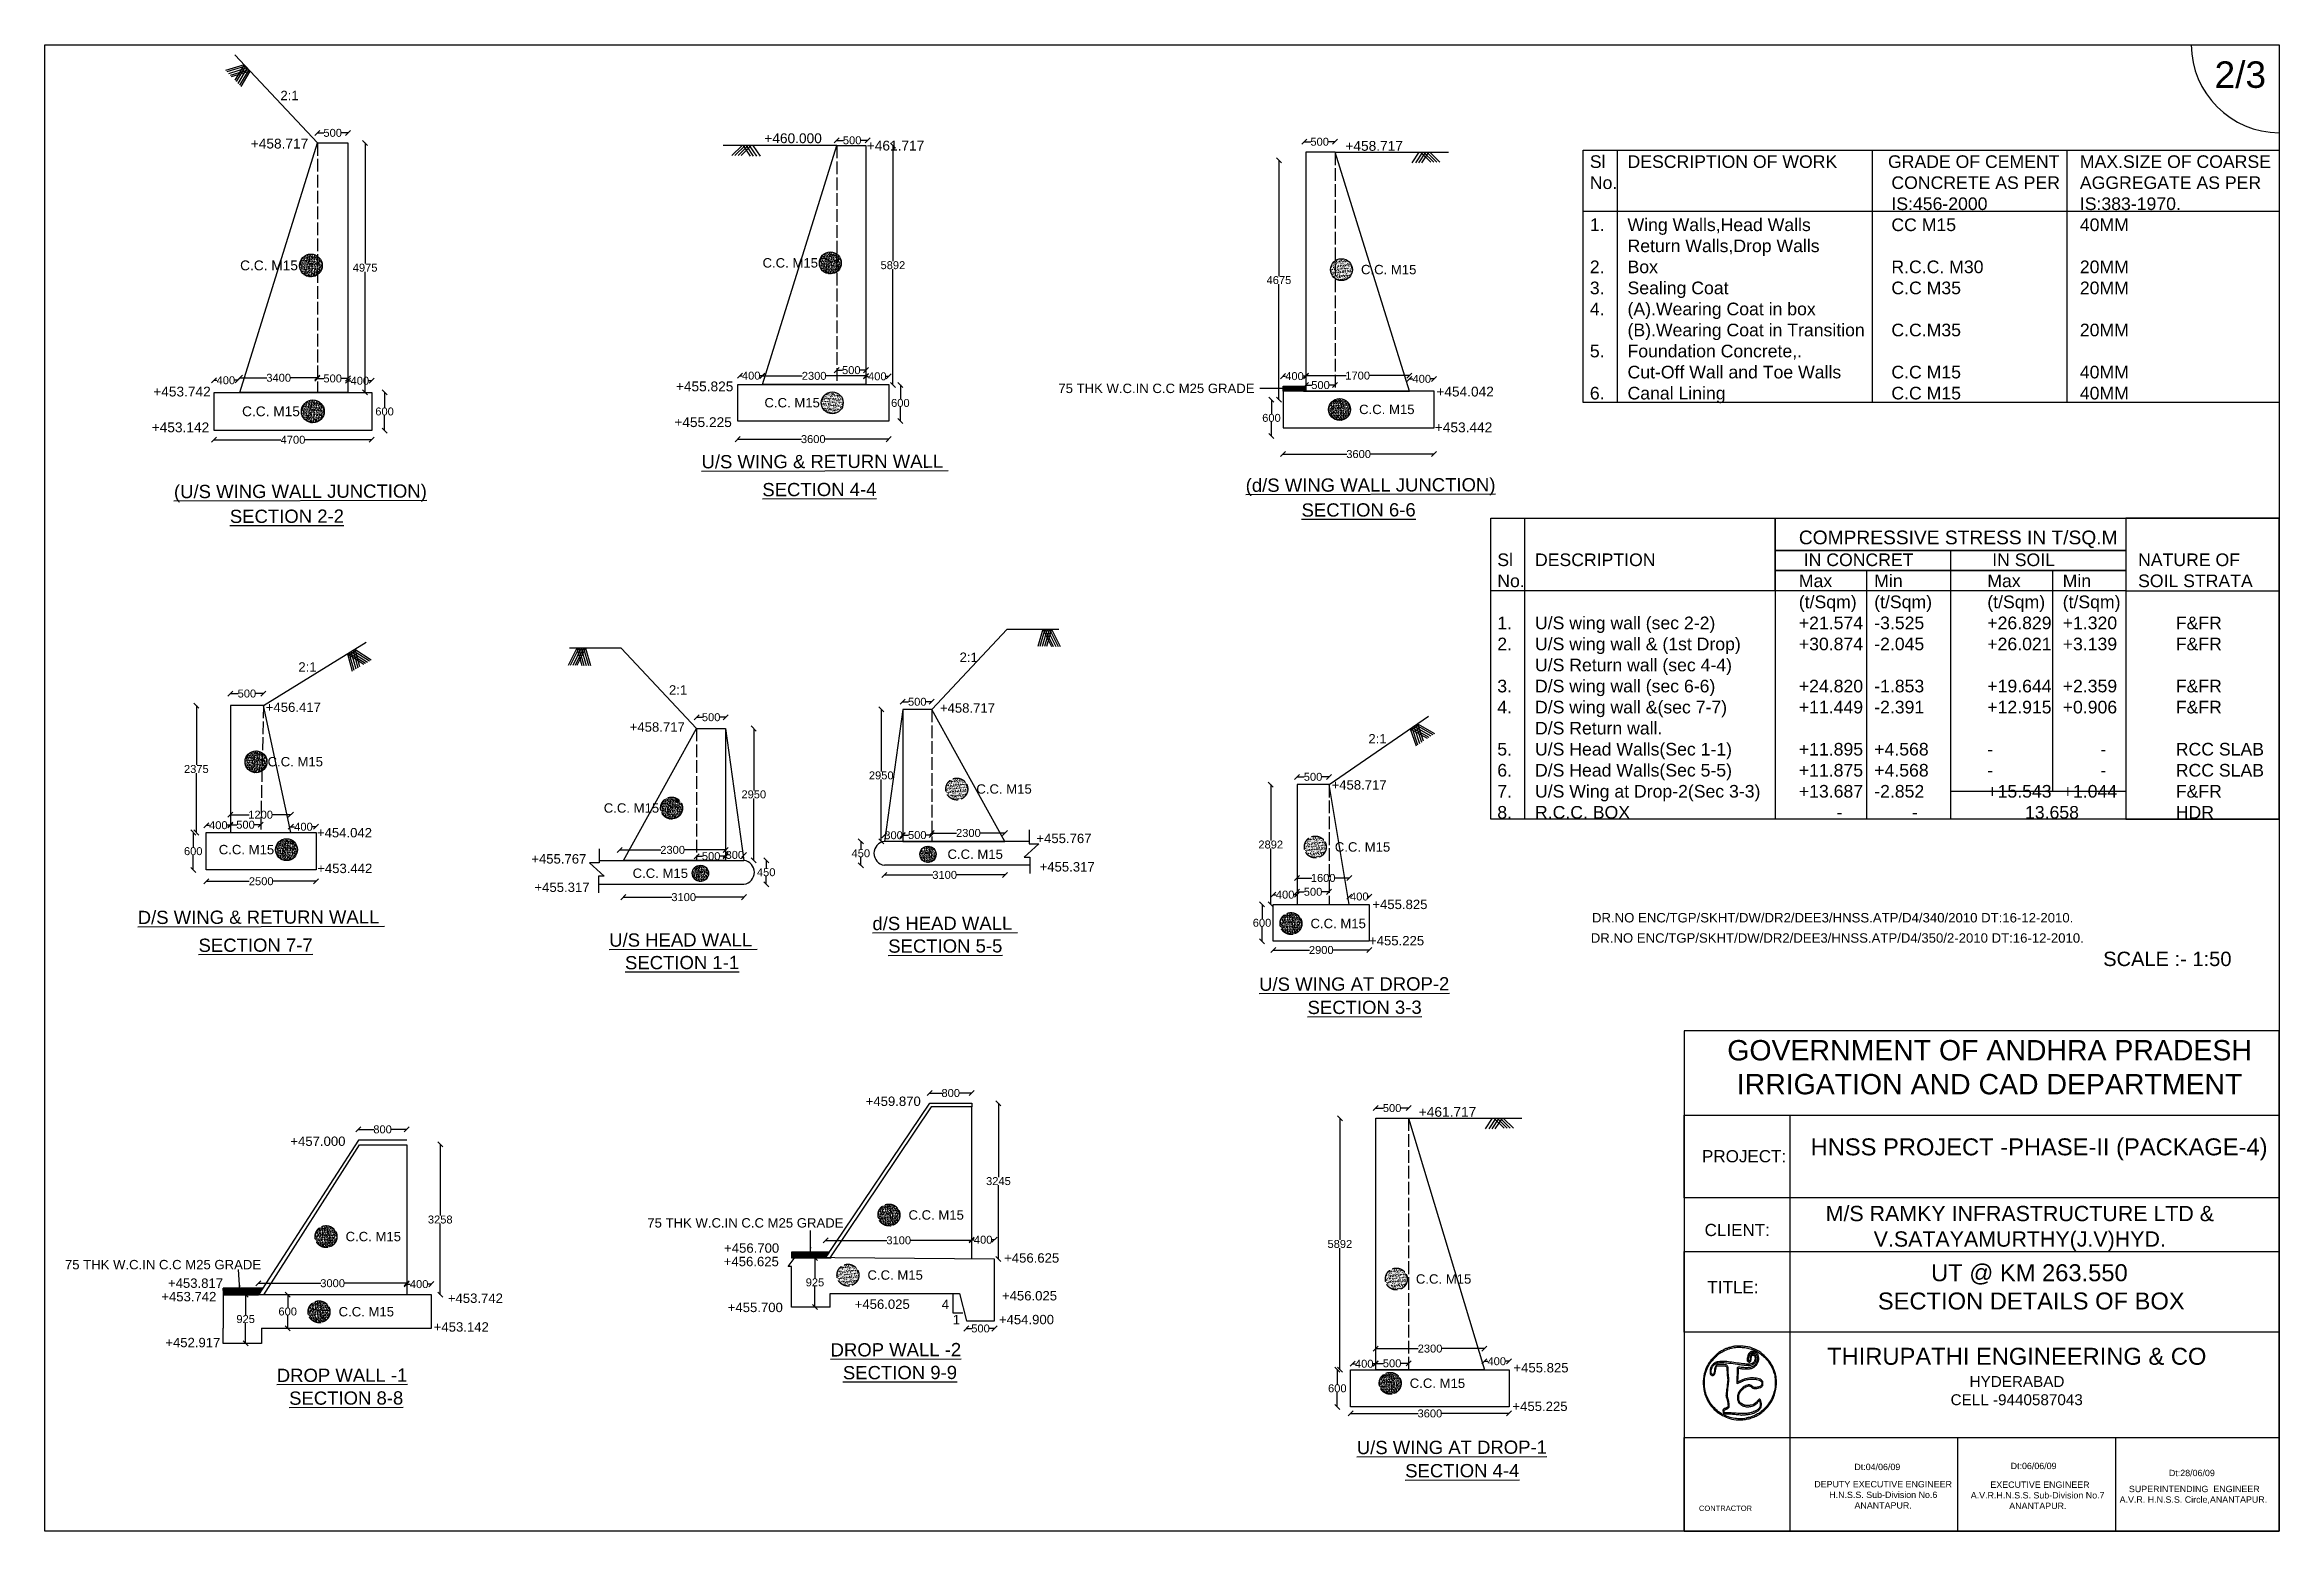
# Model space of a CAD drawing. Header units: millimetres. Extents: x 5124 to 6568637, y 2311 to 91879094.
# Drawn here: x 3584494 to 3626668, y 45935141 to 45963201 of the extents above; entities that cross this region are included whole.
import ezdxf

# ---------------------------------------------------------------- set-up
doc = ezdxf.new("R2010")
doc.units = ezdxf.units.MM
doc.header["$MEASUREMENT"] = 0
doc.linetypes.add('ACAD_ISO02W100', pattern=[15, 12, -3])
for name, color, linetype in [('DIMENSION', 7, 'Continuous'), ('DRAWING', 7, 'Continuous'), ('TEXT', 7, 'Continuous')]:
    doc.layers.add(name, color=color, linetype=linetype)
doc.styles.get("Standard").update_dxf_attribs({"font": 'arial.ttf', "height": 150})
doc.dimstyles.get("Standard").update_dxf_attribs({"dimtxt": 200, "dimasz": 110, "dimexe": 0.18, "dimexo": 0.0625, "dimgap": 0.09, "dimtad": 0, "dimtih": 1, "dimtoh": 1, "dimdec": 0, "dimzin": 0, "dimdsep": 46, "dimtxsty": 'Standard', "dimblk": 'OBLIQUE', "dimcen": 0.09, "dimse1": 1, "dimse2": 1, "dimadec": 0, "dimazin": 0, "dimtfac": 1, "dimtdec": 0, "dimtofl": 0, "dimtmove": 0, "dimatfit": 3, "dimfxl": 1, "dimtolj": 1, "dimtzin": 0, "dimarcsym": 0})
pattern_1 = [(45, (0, 0), (-0.08838834764832, 0.08838834764832), [])]

msp = doc.modelspace()

# ---------------------------------------------------------------- texts
at = {"layer": 'DRAWING', "attachment_point": 1}
for s, insert, char_height, width in [('{\\H1.3398x;Sl^IDESCRIPTION OF WORK^I       GRADE OF CEMENT ^IMAX.SIZE OF COARSE\\PNo.^I^I^I^I^I^I^I^I\\H0.99998x;CONCRETE AS PER ^IAGGREGATE AS PER\\P^I^I^I^I^I^I^I^IIS:456-2000^I^I^IIS:383-1970.\\P1.^IWing Walls,Head Walls ^I^I^ICC M15^I^I^I^I40MM\\P^IReturn Walls,Drop Walls\\P2.^IBox^I^I^I^I^I^I^IR.C.C. M30^I^I^I20MM\\P3.^ISealing Coat^I^I^I^I^IC.C M35^I^I^I^I20MM\\P4.^I(A).Wearing Coat in box^I^I^I^I^I^I^I^I\\P^I(B).Wearing Coat in Transition^IC.C.M35^I^I^I^I20MM\\H0.99998x;\\P5.^IFoundation Concrete,.\\P^ICut-Off Wall and Toe Walls^I^IC.C M15^I^I^I^I40MM\\P6.^ICanal Lining^I^I^I^I^IC.C M15^I^I^I^I40MM}', (3613655.9, 45961112.4), 177.852, 12829.438), ('\\pi4007.5;{\\H1.4574x;     ^I^ICOMPRESSIVE STRESS IN T/SQ.M\\P\\pi0;\\H0.91933x;Sl^IDESCRIPTION^I^I^I^I IN CONCRET^I^I IN SOIL^I^I^INATURE OF \\PNo.^I^I^I^I^I^I^I^IMax^I^IMin^I^I^IMax^I^IMin^I^ISOIL STRATA\\P^I^I^I^I^I^I^I^I(t/Sqm)^I(t/Sqm)^I^I(t/Sqm)^I(t/Sqm)\\P\\H0.9999x;1.^IU/S wing wall (sec 2-2)\\H1.0001x;^I^I^I+21.574^I-3.525^I^I+26.829^I+1.320^I^IF&FR\\P\\H0.9999x;2.^IU/S wing wall & (1st Drop)\\H1.0001x;^I^I+30.874^I-2.045^I^I+26.021^I+3.139^I^IF&FR\\P^I\\H0.99992x;U/S Return wall (sec 4-4)\\H1.0001x;\\P\\H0.99992x;3.^ID/S wing wall (sec 6-6)\\H1.0001x;^I^I ^I+24.820^I-1.853^I^I+19.644^I+2.359^I^IF&FR\\P\\H0.99992x;4.^ID/S wing wall &(sec 7-7) ^I^I\\H1.0001x;+11.449^I-2.391^I^I+12.915^I+0.906^I^IF&FR\\H0.99998x;\\P\\H0.99996x;^ID/S Return wall.\\P5.^IU/S Head Walls(Sec 1-1)^I^I+11.895^I+4.568^I^I-^I^I^I-^I^IRCC SLAB\\P6.^ID/S Head Walls(Sec 5-5)^I^I+11.875^I+4.568^I^I-^I^I^I-^I^IRCC SLAB\\P7.^IU/S Wing at Drop-2(Sec 3-3)^I^I+13.687^I-2.852^I^I+15.543^I+1.044^I^IF&FR\\P8.^IR.C.C. BOX^I^I^I^I^I^I-^I^I-^I^I^I13.658^I^I^IHDR^I^I^I^I^I\\P\\H0.99996x;^I^I^I^I}', (3611909.2, 45954029.6), 177.8523, 15408.338), ('DR.NO ENC/TGP/SKHT/DW/DR2/DEE3/HNSS.ATP/D4/340/2010 DT:16-12-2010. ', (3613696.3, 45946811.2), 177.852, 15408.338), ('DR.NO ENC/TGP/SKHT/DW/DR2/DEE3/HNSS.ATP/D4/350/2-2010 DT:16-12-2010. ', (3613673.3, 45946428.6), 177.852, 15408.338)]:
    msp.add_mtext(s, dxfattribs=dict(at, insert=insert, char_height=char_height, width=width))
at = {"layer": 'TEXT'}
for s, height, p in [('2/3', 500, (3625447, 45962385.7)), ('2:1', 177.3, (3588942.7, 45962153.1)), ('+460.000', 185.03, (3598075.7, 45961342.3)), ('+458.717', 185.03, (3588383, 45961241)), ('+461.717', 185.03, (3600009.5, 45961203.3)), ('+458.717', 185.03, (3609042.6, 45961198)), (' C.C. M15  ', 185.031, (3588110.2, 45958942.4)), (' C.C. M15  ', 177.305, (3597973.8, 45958994)), (' C.C. M15  ', 177.305, (3609268.1, 45958867.4)), ('+453.742', 185.03, (3586542.4, 45956560.6)), ('+455.825', 185.03, (3596406.4, 45956658.5)), (' C.C. M15  ', 177.305, (3598009.4, 45956354.5)), ('75 THK W.C.IN C.C M25 GRADE', 177.305, (3603625.3, 45956625.1)), ('+454.042', 185.03, (3610759.1, 45956560.7)), ('+453.142', 185.03, (3586513.2, 45955885.5)), (' C.C. M15  ', 185.031, (3588147.3, 45956187.9)), ('+455.225', 185.03, (3596377.2, 45955983.4)), (' C.C. M15  ', 177.305, (3609232.5, 45956228)), ('+453.442', 185.03, (3610729.9, 45955885.6)), ('2:1', 177.3, (3589281.4, 45951366.9)), ('2:1', 177.3, (3601760.8, 45951549.9)), ('2:1', 177.3, (3596275.7, 45950933)), ('+456.417', 177.3, (3588666.7, 45950606.9)), ('+458.717', 177.3, (3601389.4, 45950592.6)), ('+458.717', 177.3, (3595535.2, 45950233.8)), ('2:1', 177.3, (3609475.9, 45950011.1)), (' C.C. M15  ', 177.305, (3588631.2, 45949578.4)), ('+458.717', 177.3, (3608781.1, 45949140.6)), (' C.C. M15  ', 177.305, (3594976.5, 45948704.8)), (' C.C. M15  ', 177.305, (3602008.4, 45949063.5)), (' C.C. M15  ', 177.305, (3587710.2, 45947919.6)), ('+454.042', 177.3, (3589631.8, 45948239)), ('+455.767', 177.3, (3603210.7, 45948130.7)), (' C.C. M15  ', 177.305, (3608774.1, 45947969.8)), ('+453.442', 177.3, (3589636.8, 45947564.7)), ('+455.767', 177.3, (3593677.4, 45947744.7)), (' C.C. M15  ', 177.305, (3595521.2, 45947473.6)), (' C.C. M15  ', 177.305, (3601463.7, 45947832.4)), ('+455.317', 177.3, (3603271, 45947594.3)), ('+455.317', 177.3, (3593737.7, 45947208.3)), ('+455.825', 177.3, (3609551.2, 45946885.4)), (' C.C. M15  ', 177.305, (3608314.7, 45946524.7)), ('+455.225', 177.3, (3609488.8, 45946200.4)), ('SCALE :- 1:50', 271.238, (3623344.5, 45945809.9)), ('+459.870', 177.3, (3599988.9, 45943169.4)), ('+461.717', 185.03, (3610427.8, 45942965.6)), ('+457.000', 177.3, (3589130.6, 45942415.1)), ('75 THK W.C.IN C.C M25 GRADE', 177.305, (3595867.4, 45940874)), (' C.C. M15  ', 177.305, (3600727.6, 45941023.6)), (' C.C. M15  ', 177.305, (3590103.9, 45940616.2)), ('+456.700', 177.3, (3597316.7, 45940398.9)), ('75 THK W.C.IN C.C M25 GRADE', 177.305, (3584876, 45940086)), ('+456.625', 177.3, (3597310, 45940144.6)), (' C.C. M15  ', 177.305, (3599953.7, 45939889.2)), ('+456.625', 177.3, (3602602, 45940212)), ('+453.742', 177.3, (3586694.5, 45939481.9)), ('+453.817', 177.3, (3586820.6, 45939736.1)), ('+453.742', 177.3, (3592103, 45939452)), ('+456.025', 177.3, (3602560.5, 45939498.7)), (' C.C. M15  ', 177.305, (3610303.8, 45939815.2)), (' C.C. M15  ', 177.305, (3589971.9, 45939197)), ('+455.700', 177.3, (3597385.4, 45939278.2)), ('+456.025', 177.3, (3599781.1, 45939339.6)), ('4', 177.3, (3601423.4, 45939335.7)), ('1', 177.3, (3601631.6, 45939049.4)), ('+454.900', 177.3, (3602503.2, 45939049.3)), ('+452.917', 177.3, (3586769.9, 45938615.4)), ('+453.142', 177.3, (3591836.1, 45938909.7)), ('+455.825', 177.3, (3612214.3, 45938140.1)), (' C.C. M15  ', 177.305, (3610187.8, 45937847.4)), ('+455.225', 177.3, (3612195.6, 45937411.6)), ('Dt:04/06/09', 120, (3618648.3, 45936296.3)), ('Dt:06/06/09', 120, (3621597.9, 45936314.7)), ('Dt:28/06/09', 120, (3624584.8, 45936181.8)), ('CONTRACTOR', 101.65, (3615715.4, 45935524.3))]:
    msp.add_text(s, height=height, dxfattribs=at).set_placement(p)
for s, p in [('%%UU/S WING & RETURN WALL ', (3596890.7, 45955203.3)), ('%%U(U/S WING WALL JUNCTION)', (3586933.8, 45954640.5)), ('%%USECTION 4-4', (3598038.5, 45954677.4)), ('%%U(d/S WING WALL JUNCTION)', (3607160.6, 45954760)), ('%%USECTION 2-2', (3587988.5, 45954172.7)), ('%%USECTION 6-6', (3608215.3, 45954292.2)), ('%%UD/S WING & RETURN WALL ', (3586249.9, 45946602.9)), ('%%Ud/S HEAD WALL ', (3600116, 45946487.6)), ('%%USECTION 7-7', (3587397.6, 45946077)), ('%%UU/S HEAD WALL ', (3595148.3, 45946174.7)), ('%%USECTION 1-1', (3595446.7, 45945748.6)), ('%%USECTION 5-5', (3600414.3, 45946061.5)), ('%%UU/S WING AT DROP-2', (3607414.9, 45945342.1)), ('%%USECTION 3-3', (3608328.9, 45944903.7)), ('%%UDROP WALL -2', (3599326.4, 45938440)), ('%%UDROP WALL -1', (3588874.4, 45937959.2)), ('%%USECTION 9-9', (3599559.1, 45938009.6)), ('%%USECTION 8-8', (3589107.2, 45937528.7)), ('%%UU/S WING AT DROP-1', (3609257.8, 45936596.7)), ('%%USECTION 4-4', (3610171.7, 45936158.3))]:
    msp.add_text(s, height=250, rotation=0.1412, dxfattribs=at).set_placement(p)
at = {"layer": 'TEXT', "color": 7, "width": 10958.75, "attachment_point": 5}
for s, insert, char_height in [('GOVERNMENT OF ANDHRA PRADESH\\PIRRIGATION AND CAD DEPARTMENT', (3621200.5, 45943898.4), 384.265), ('HNSS PROJECT -PHASE-II (PACKAGE-4)', (3622134.3, 45942349.1), 320.22)]:
    msp.add_mtext(s, dxfattribs=dict(at, insert=insert, char_height=char_height))
at = {"layer": 'TEXT', "attachment_point": 1}
for s, insert, char_height, width in [('PROJECT:', (3615773.2, 45942336), 230.06, 2146.514), ('\\pi16.416;M/S RAMKY INFRASTRUCTURE LTD &\\P\\pi923.02;V.SATAYAMURTHY(J.V)HYD.', (3618090.2, 45941283.9), 288.806, 7323.715), ('CLIENT:', (3615822, 45940943.7), 230.06, 2146.514), ('\\pi3142.9;UT @ KM 263.550\\P\\pi2013.7; SECTION DETAILS OF BOX', (3616953.3, 45940181.9), 320.22, 9940.525), ('TITLE:', (3615874.9, 45939865.5), 230.06, 1247.512), ('\\pi1406.4;THIRUPATHI ENGINEERING & CO\\P\\pi4094.3;{\\H0.64302x;HYDERABAD\\P\\pi3736.4;CELL -9440587043}', (3616728.5, 45938604.6), 320.22, 9940.525), ('\\pi464.83;DEPUTY EXECUTIVE ENGINEER\\P\\pi747.15;H.N.S.S. Sub-Division No.6 \\P\\pi1223.8;ANANTAPUR.', (3617427, 45936089.8), 120, 3513.509), ('\\pi775.06;  EXECUTIVE ENGINEER\\P\\pi498.19;A.V.R.H.N.S.S. Sub-Division No.7\\P\\pi1223.8;ANANTAPUR.', (3620347.1, 45936081.2), 120, 3513.509), ('\\pi500.36; SUPERINTENDING  ENGINEER\\P\\pi371.47;A.V.R. H.N.S.S. Circle,ANANTAPUR.', (3623283.2, 45936000.4), 120, 3513.509)]:
    msp.add_mtext(s, dxfattribs=dict(at, insert=insert, char_height=char_height, width=width))

# ---------------------------------------------------------------- blocks, each defined once
blk = doc.blocks.new('_Oblique')
at = {"color": 0, "linetype": 'ByBlock', "lineweight": -2}
blk.add_line((-0.5, -0.5), (0.5, 0.5), dxfattribs=at)
blk = doc.blocks.new('*D59')
at = {"layer": 'Defpoints', "color": 0}
for p in [(3590217, 45961536), (3589642, 45961345), (3590217, 45961345)]:
    blk.add_point(p, dxfattribs=at)
at = {"layer": 'DIMENSION', "color": 0, "lineweight": -2}
for p, q in [((3589642, 45961536), (3589764, 45961536)), ((3590217, 45961536), (3590095, 45961536))]:
    blk.add_line(p, q, dxfattribs=at)
at = {"layer": 'DIMENSION', "color": 0, "lineweight": -2, "xscale": 95, "yscale": 95, "zscale": 95, "rotation": 180}
blk.add_blockref('_Oblique', (3589642, 45961536), dxfattribs=at)
at = {"layer": 'DIMENSION', "color": 0, "lineweight": -2, "xscale": 95, "yscale": 95, "zscale": 95}
blk.add_blockref('_Oblique', (3590217, 45961536), dxfattribs=at)
at = {"layer": 'DIMENSION', "color": 0, "insert": (3589929, 45961536), "char_height": 150, "attachment_point": 5}
blk.add_mtext('\\A1;500', dxfattribs=at)
blk = doc.blocks.new('*D60')
at = {"layer": 'Defpoints', "color": 0}
for p in [(3590253, 45961345), (3590217, 45956637), (3590541, 45956637)]:
    blk.add_point(p, dxfattribs=at)
at = {"layer": 'DIMENSION', "color": 0, "lineweight": -2}
for p, q in [((3590541, 45961345), (3590541, 45959068)), ((3590541, 45956637), (3590541, 45958914))]:
    blk.add_line(p, q, dxfattribs=at)
at = {"layer": 'DIMENSION', "color": 0, "lineweight": -2, "xscale": 95, "yscale": 95, "zscale": 95}
for p, rotation in [((3590541, 45961345), 90), ((3590541, 45956637), 270)]:
    blk.add_blockref('_Oblique', p, dxfattribs=dict(at, rotation=rotation))
at = {"layer": 'DIMENSION', "color": 0, "insert": (3590541, 45958991), "char_height": 150, "attachment_point": 5}
blk.add_mtext('\\A1;4975', dxfattribs=at)
blk = doc.blocks.new('*D61')
at = {"layer": 'Defpoints', "color": 0}
for p in [(3590217, 45956857), (3590217, 45956637), (3590667, 45956637)]:
    blk.add_point(p, dxfattribs=at)
at = {"layer": 'DIMENSION', "color": 0, "lineweight": -2}
for p, q in [((3590217, 45956857), (3590274, 45956857)), ((3590667, 45956857), (3590611, 45956857))]:
    blk.add_line(p, q, dxfattribs=at)
at = {"layer": 'DIMENSION', "color": 0, "lineweight": -2, "xscale": 95, "yscale": 95, "zscale": 95, "rotation": 180}
blk.add_blockref('_Oblique', (3590217, 45956857), dxfattribs=at)
at = {"layer": 'DIMENSION', "color": 0, "lineweight": -2, "xscale": 95, "yscale": 95, "zscale": 95}
blk.add_blockref('_Oblique', (3590667, 45956857), dxfattribs=at)
at = {"layer": 'DIMENSION', "color": 0, "insert": (3590442, 45956857), "char_height": 150, "attachment_point": 5}
blk.add_mtext('\\A1;400', dxfattribs=at)
blk = doc.blocks.new('*D62')
at = {"layer": 'Defpoints', "color": 0}
for p in [(3589642, 45956900), (3589642, 45956637), (3590217, 45956637)]:
    blk.add_point(p, dxfattribs=at)
at = {"layer": 'DIMENSION', "color": 0, "lineweight": -2}
for p, q in [((3589642, 45956900), (3589764, 45956900)), ((3590217, 45956900), (3590095, 45956900))]:
    blk.add_line(p, q, dxfattribs=at)
at = {"layer": 'DIMENSION', "color": 0, "lineweight": -2, "xscale": 95, "yscale": 95, "zscale": 95, "rotation": 180}
blk.add_blockref('_Oblique', (3589642, 45956900), dxfattribs=at)
at = {"layer": 'DIMENSION', "color": 0, "lineweight": -2, "xscale": 95, "yscale": 95, "zscale": 95}
blk.add_blockref('_Oblique', (3590217, 45956900), dxfattribs=at)
at = {"layer": 'DIMENSION', "color": 0, "insert": (3589929, 45956900), "char_height": 150, "attachment_point": 5}
blk.add_mtext('\\A1;500', dxfattribs=at)
blk = doc.blocks.new('*D63')
at = {"layer": 'Defpoints', "color": 0}
for p in [(3588178, 45956913), (3588178, 45956637), (3589642, 45956637)]:
    blk.add_point(p, dxfattribs=at)
at = {"layer": 'DIMENSION', "color": 0, "lineweight": -2}
for p, q in [((3588178, 45956913), (3588686, 45956913)), ((3589642, 45956913), (3589134, 45956913))]:
    blk.add_line(p, q, dxfattribs=at)
at = {"layer": 'DIMENSION', "color": 0, "lineweight": -2, "xscale": 95, "yscale": 95, "zscale": 95, "rotation": 180}
blk.add_blockref('_Oblique', (3588178, 45956913), dxfattribs=at)
at = {"layer": 'DIMENSION', "color": 0, "lineweight": -2, "xscale": 95, "yscale": 95, "zscale": 95}
blk.add_blockref('_Oblique', (3589642, 45956913), dxfattribs=at)
at = {"layer": 'DIMENSION', "color": 0, "insert": (3588910, 45956913), "char_height": 150, "attachment_point": 5}
blk.add_mtext('\\A1;3400', dxfattribs=at)
blk = doc.blocks.new('*D64')
at = {"layer": 'Defpoints', "color": 0}
for p in [(3587692, 45956866), (3587692, 45956637), (3588135, 45956637)]:
    blk.add_point(p, dxfattribs=at)
at = {"layer": 'DIMENSION', "color": 0, "lineweight": -2}
for p, q in [((3587692, 45956866), (3587745, 45956866)), ((3588135, 45956866), (3588082, 45956866))]:
    blk.add_line(p, q, dxfattribs=at)
at = {"layer": 'DIMENSION', "color": 0, "lineweight": -2, "xscale": 95, "yscale": 95, "zscale": 95, "rotation": 180}
blk.add_blockref('_Oblique', (3587692, 45956866), dxfattribs=at)
at = {"layer": 'DIMENSION', "color": 0, "lineweight": -2, "xscale": 95, "yscale": 95, "zscale": 95}
blk.add_blockref('_Oblique', (3588135, 45956866), dxfattribs=at)
at = {"layer": 'DIMENSION', "color": 0, "insert": (3587913, 45956866), "char_height": 150, "attachment_point": 5}
blk.add_mtext('\\A1;400', dxfattribs=at)
blk = doc.blocks.new('*D65')
at = {"layer": 'Defpoints', "color": 0}
for p in [(3590667, 45956637), (3590667, 45955918), (3590908, 45955918)]:
    blk.add_point(p, dxfattribs=at)
at = {"layer": 'DIMENSION', "color": 0, "lineweight": -2}
for p, q in [((3590908, 45956637), (3590908, 45956354)), ((3590908, 45955918), (3590908, 45956201))]:
    blk.add_line(p, q, dxfattribs=at)
at = {"layer": 'DIMENSION', "color": 0, "lineweight": -2, "xscale": 95, "yscale": 95, "zscale": 95}
for p, rotation in [((3590908, 45956637), 90), ((3590908, 45955918), 270)]:
    blk.add_blockref('_Oblique', p, dxfattribs=dict(at, rotation=rotation))
at = {"layer": 'DIMENSION', "color": 0, "insert": (3590908, 45956277), "char_height": 150, "attachment_point": 5}
blk.add_mtext('\\A1;600', dxfattribs=at)
blk = doc.blocks.new('*D66')
at = {"layer": 'Defpoints', "color": 0}
for p in [(3587692, 45955918), (3590667, 45955918), (3590667, 45955743)]:
    blk.add_point(p, dxfattribs=at)
at = {"layer": 'DIMENSION', "color": 0, "lineweight": -2}
for p, q in [((3587692, 45955743), (3588953, 45955743)), ((3590667, 45955743), (3589406, 45955743))]:
    blk.add_line(p, q, dxfattribs=at)
at = {"layer": 'DIMENSION', "color": 0, "lineweight": -2, "xscale": 95, "yscale": 95, "zscale": 95, "rotation": 180}
blk.add_blockref('_Oblique', (3587692, 45955743), dxfattribs=at)
at = {"layer": 'DIMENSION', "color": 0, "lineweight": -2, "xscale": 95, "yscale": 95, "zscale": 95}
blk.add_blockref('_Oblique', (3590667, 45955743), dxfattribs=at)
at = {"layer": 'DIMENSION', "color": 0, "insert": (3589180, 45955743), "char_height": 150, "attachment_point": 5}
blk.add_mtext('\\A1;4700', dxfattribs=at)
blk = doc.blocks.new('*D68')
at = {"layer": 'Defpoints', "color": 0}
for p in [(3598039, 45956953), (3597617, 45956785), (3598039, 45956785)]:
    blk.add_point(p, dxfattribs=at)
at = {"layer": 'DIMENSION', "color": 0, "lineweight": -2}
for p, q in [((3597617, 45956953), (3597659, 45956953)), ((3598039, 45956953), (3597996, 45956953))]:
    blk.add_line(p, q, dxfattribs=at)
at = {"layer": 'DIMENSION', "color": 0, "lineweight": -2, "xscale": 95, "yscale": 95, "zscale": 95, "rotation": 180}
blk.add_blockref('_Oblique', (3597617, 45956953), dxfattribs=at)
at = {"layer": 'DIMENSION', "color": 0, "lineweight": -2, "xscale": 95, "yscale": 95, "zscale": 95}
blk.add_blockref('_Oblique', (3598039, 45956953), dxfattribs=at)
at = {"layer": 'DIMENSION', "color": 0, "insert": (3597828, 45956953), "char_height": 150, "attachment_point": 5}
blk.add_mtext('\\A1;400', dxfattribs=at)
blk = doc.blocks.new('*D69')
at = {"layer": 'Defpoints', "color": 0}
for p in [(3599993, 45956949), (3598039, 45956785), (3599993, 45956785)]:
    blk.add_point(p, dxfattribs=at)
at = {"layer": 'DIMENSION', "color": 0, "lineweight": -2}
for p, q in [((3598039, 45956949), (3598791, 45956949)), ((3599993, 45956949), (3599241, 45956949))]:
    blk.add_line(p, q, dxfattribs=at)
at = {"layer": 'DIMENSION', "color": 0, "lineweight": -2, "xscale": 95, "yscale": 95, "zscale": 95, "rotation": 180}
blk.add_blockref('_Oblique', (3598039, 45956949), dxfattribs=at)
at = {"layer": 'DIMENSION', "color": 0, "lineweight": -2, "xscale": 95, "yscale": 95, "zscale": 95}
blk.add_blockref('_Oblique', (3599993, 45956949), dxfattribs=at)
at = {"layer": 'DIMENSION', "color": 0, "insert": (3599016, 45956949), "char_height": 150, "attachment_point": 5}
blk.add_mtext('\\A1;2300', dxfattribs=at)
blk = doc.blocks.new('*D70')
at = {"layer": 'Defpoints', "color": 0}
for p in [(3599993, 45957057), (3599441, 45956785), (3599993, 45956785)]:
    blk.add_point(p, dxfattribs=at)
at = {"layer": 'DIMENSION', "color": 0, "lineweight": -2}
for p, q in [((3599441, 45957057), (3599552, 45957057)), ((3599993, 45957057), (3599883, 45957057))]:
    blk.add_line(p, q, dxfattribs=at)
at = {"layer": 'DIMENSION', "color": 0, "lineweight": -2, "xscale": 95, "yscale": 95, "zscale": 95, "rotation": 180}
blk.add_blockref('_Oblique', (3599441, 45957057), dxfattribs=at)
at = {"layer": 'DIMENSION', "color": 0, "lineweight": -2, "xscale": 95, "yscale": 95, "zscale": 95}
blk.add_blockref('_Oblique', (3599993, 45957057), dxfattribs=at)
at = {"layer": 'DIMENSION', "color": 0, "insert": (3599717, 45957057), "char_height": 150, "attachment_point": 5}
blk.add_mtext('\\A1;500', dxfattribs=at)
blk = doc.blocks.new('*D71')
at = {"layer": 'Defpoints', "color": 0}
for p in [(3600424, 45956940), (3599993, 45956785), (3600424, 45956785)]:
    blk.add_point(p, dxfattribs=at)
at = {"layer": 'DIMENSION', "color": 0, "lineweight": -2}
for p, q in [((3599993, 45956940), (3600040, 45956940)), ((3600424, 45956940), (3600377, 45956940))]:
    blk.add_line(p, q, dxfattribs=at)
at = {"layer": 'DIMENSION', "color": 0, "lineweight": -2, "xscale": 95, "yscale": 95, "zscale": 95, "rotation": 180}
blk.add_blockref('_Oblique', (3599993, 45956940), dxfattribs=at)
at = {"layer": 'DIMENSION', "color": 0, "lineweight": -2, "xscale": 95, "yscale": 95, "zscale": 95}
blk.add_blockref('_Oblique', (3600424, 45956940), dxfattribs=at)
at = {"layer": 'DIMENSION', "color": 0, "insert": (3600208, 45956940), "char_height": 150, "attachment_point": 5}
blk.add_mtext('\\A1;400', dxfattribs=at)
blk = doc.blocks.new('*D72')
at = {"layer": 'Defpoints', "color": 0}
for p in [(3600424, 45956780), (3600424, 45956095), (3600643, 45956095)]:
    blk.add_point(p, dxfattribs=at)
at = {"layer": 'DIMENSION', "color": 0, "lineweight": -2}
for p, q in [((3600643, 45956780), (3600643, 45956515)), ((3600643, 45956095), (3600643, 45956361))]:
    blk.add_line(p, q, dxfattribs=at)
at = {"layer": 'DIMENSION', "color": 0, "lineweight": -2, "xscale": 95, "yscale": 95, "zscale": 95}
for p, rotation in [((3600643, 45956780), 90), ((3600643, 45956095), 270)]:
    blk.add_blockref('_Oblique', p, dxfattribs=dict(at, rotation=rotation))
at = {"layer": 'DIMENSION', "color": 0, "insert": (3600643, 45956438), "char_height": 150, "attachment_point": 5}
blk.add_mtext('\\A1;600', dxfattribs=at)
blk = doc.blocks.new('*D73')
at = {"layer": 'Defpoints', "color": 0}
for p in [(3597573, 45956095), (3600424, 45956095), (3600424, 45955755)]:
    blk.add_point(p, dxfattribs=at)
at = {"layer": 'DIMENSION', "color": 0, "lineweight": -2}
for p, q in [((3597573, 45955755), (3598775, 45955755)), ((3600424, 45955755), (3599222, 45955755))]:
    blk.add_line(p, q, dxfattribs=at)
at = {"layer": 'DIMENSION', "color": 0, "lineweight": -2, "xscale": 95, "yscale": 95, "zscale": 95, "rotation": 180}
blk.add_blockref('_Oblique', (3597573, 45955755), dxfattribs=at)
at = {"layer": 'DIMENSION', "color": 0, "lineweight": -2, "xscale": 95, "yscale": 95, "zscale": 95}
blk.add_blockref('_Oblique', (3600424, 45955755), dxfattribs=at)
at = {"layer": 'DIMENSION', "color": 0, "insert": (3598999, 45955755), "char_height": 150, "attachment_point": 5}
blk.add_mtext('\\A1;3600', dxfattribs=at)
blk = doc.blocks.new('*D74')
at = {"layer": 'Defpoints', "color": 0}
for p in [(3599993, 45961296), (3600502, 45961296), (3600424, 45956780)]:
    blk.add_point(p, dxfattribs=at)
at = {"layer": 'DIMENSION', "color": 0, "lineweight": -2}
for p, q in [((3600502, 45961296), (3600502, 45959115)), ((3600502, 45956780), (3600502, 45958962))]:
    blk.add_line(p, q, dxfattribs=at)
at = {"layer": 'DIMENSION', "color": 0, "lineweight": -2, "xscale": 95, "yscale": 95, "zscale": 95}
for p, rotation in [((3600502, 45961296), 90), ((3600502, 45956780), 270)]:
    blk.add_blockref('_Oblique', p, dxfattribs=dict(at, rotation=rotation))
at = {"layer": 'DIMENSION', "color": 0, "insert": (3600502, 45959038), "char_height": 150, "attachment_point": 5}
blk.add_mtext('\\A1;5892', dxfattribs=at)
blk = doc.blocks.new('*D75')
at = {"layer": 'Defpoints', "color": 0}
for p in [(3599441, 45961296), (3600024, 45961395), (3600024, 45961296)]:
    blk.add_point(p, dxfattribs=at)
at = {"layer": 'DIMENSION', "color": 0, "lineweight": -2}
for p, q in [((3599441, 45961395), (3599567, 45961395)), ((3600024, 45961395), (3599898, 45961395))]:
    blk.add_line(p, q, dxfattribs=at)
at = {"layer": 'DIMENSION', "color": 0, "lineweight": -2, "xscale": 95, "yscale": 95, "zscale": 95, "rotation": 180}
blk.add_blockref('_Oblique', (3599441, 45961395), dxfattribs=at)
at = {"layer": 'DIMENSION', "color": 0, "lineweight": -2, "xscale": 95, "yscale": 95, "zscale": 95}
blk.add_blockref('_Oblique', (3600024, 45961395), dxfattribs=at)
at = {"layer": 'DIMENSION', "color": 0, "insert": (3599733, 45961395), "char_height": 150, "attachment_point": 5}
blk.add_mtext('\\A1;500', dxfattribs=at)
blk = doc.blocks.new('*D76')
at = {"layer": 'Defpoints', "color": 0}
for p in [(3608298, 45956954), (3608298, 45956504), (3610251, 45956504)]:
    blk.add_point(p, dxfattribs=at)
at = {"layer": 'DIMENSION', "color": 0, "lineweight": -2}
for p, q in [((3608298, 45956954), (3609058, 45956954)), ((3610251, 45956954), (3609491, 45956954))]:
    blk.add_line(p, q, dxfattribs=at)
at = {"layer": 'DIMENSION', "color": 0, "lineweight": -2, "xscale": 95, "yscale": 95, "zscale": 95, "rotation": 180}
blk.add_blockref('_Oblique', (3608298, 45956954), dxfattribs=at)
at = {"layer": 'DIMENSION', "color": 0, "lineweight": -2, "xscale": 95, "yscale": 95, "zscale": 95}
blk.add_blockref('_Oblique', (3610251, 45956954), dxfattribs=at)
at = {"layer": 'DIMENSION', "color": 0, "insert": (3609274, 45956954), "char_height": 150, "attachment_point": 5}
blk.add_mtext('\\A1;1700', dxfattribs=at)
blk = doc.blocks.new('*D77')
at = {"layer": 'Defpoints', "color": 0}
for p in [(3608298, 45956775), (3608298, 45956504), (3608849, 45956504)]:
    blk.add_point(p, dxfattribs=at)
at = {"layer": 'DIMENSION', "color": 0, "lineweight": -2}
for p, q in [((3608298, 45956775), (3608408, 45956775)), ((3608849, 45956775), (3608739, 45956775))]:
    blk.add_line(p, q, dxfattribs=at)
at = {"layer": 'DIMENSION', "color": 0, "lineweight": -2, "xscale": 95, "yscale": 95, "zscale": 95, "rotation": 180}
blk.add_blockref('_Oblique', (3608298, 45956775), dxfattribs=at)
at = {"layer": 'DIMENSION', "color": 0, "lineweight": -2, "xscale": 95, "yscale": 95, "zscale": 95}
blk.add_blockref('_Oblique', (3608849, 45956775), dxfattribs=at)
at = {"layer": 'DIMENSION', "color": 0, "insert": (3608573, 45956775), "char_height": 150, "attachment_point": 5}
blk.add_mtext('\\A1;500', dxfattribs=at)
blk = doc.blocks.new('*D78')
at = {"layer": 'Defpoints', "color": 0}
for p in [(3607866, 45956944), (3607866, 45956504), (3608298, 45956504)]:
    blk.add_point(p, dxfattribs=at)
at = {"layer": 'DIMENSION', "color": 0, "lineweight": -2}
for p, q in [((3607866, 45956944), (3607913, 45956944)), ((3608298, 45956944), (3608250, 45956944))]:
    blk.add_line(p, q, dxfattribs=at)
at = {"layer": 'DIMENSION', "color": 0, "lineweight": -2, "xscale": 95, "yscale": 95, "zscale": 95, "rotation": 180}
blk.add_blockref('_Oblique', (3607866, 45956944), dxfattribs=at)
at = {"layer": 'DIMENSION', "color": 0, "lineweight": -2, "xscale": 95, "yscale": 95, "zscale": 95}
blk.add_blockref('_Oblique', (3608298, 45956944), dxfattribs=at)
at = {"layer": 'DIMENSION', "color": 0, "insert": (3608082, 45956944), "char_height": 150, "attachment_point": 5}
blk.add_mtext('\\A1;400', dxfattribs=at)
blk = doc.blocks.new('*D79')
at = {"layer": 'Defpoints', "color": 0}
for p in [(3607866, 45956499), (3607647, 45955814), (3607866, 45955814)]:
    blk.add_point(p, dxfattribs=at)
at = {"layer": 'DIMENSION', "color": 0, "lineweight": -2}
for p, q in [((3607647, 45956499), (3607647, 45956233)), ((3607647, 45955814), (3607647, 45956080))]:
    blk.add_line(p, q, dxfattribs=at)
at = {"layer": 'DIMENSION', "color": 0, "lineweight": -2, "xscale": 95, "yscale": 95, "zscale": 95}
for p, rotation in [((3607647, 45956499), 90), ((3607647, 45955814), 270)]:
    blk.add_blockref('_Oblique', p, dxfattribs=dict(at, rotation=rotation))
at = {"layer": 'DIMENSION', "color": 0, "insert": (3607647, 45956156), "char_height": 150, "attachment_point": 5}
blk.add_mtext('\\A1;600', dxfattribs=at)
blk = doc.blocks.new('*D80')
at = {"layer": 'Defpoints', "color": 0}
for p in [(3607866, 45955814), (3610717, 45955814), (3607866, 45955473)]:
    blk.add_point(p, dxfattribs=at)
at = {"layer": 'DIMENSION', "color": 0, "lineweight": -2}
for p, q in [((3607866, 45955473), (3609068, 45955473)), ((3610717, 45955473), (3609515, 45955473))]:
    blk.add_line(p, q, dxfattribs=at)
at = {"layer": 'DIMENSION', "color": 0, "lineweight": -2, "xscale": 95, "yscale": 95, "zscale": 95, "rotation": 180}
blk.add_blockref('_Oblique', (3607866, 45955473), dxfattribs=at)
at = {"layer": 'DIMENSION', "color": 0, "lineweight": -2, "xscale": 95, "yscale": 95, "zscale": 95}
blk.add_blockref('_Oblique', (3610717, 45955473), dxfattribs=at)
at = {"layer": 'DIMENSION', "color": 0, "insert": (3609292, 45955473), "char_height": 150, "attachment_point": 5}
blk.add_mtext('\\A1;3600', dxfattribs=at)
blk = doc.blocks.new('*D81')
at = {"layer": 'Defpoints', "color": 0}
for p in [(3607788, 45961015), (3608298, 45961015), (3607866, 45956499)]:
    blk.add_point(p, dxfattribs=at)
at = {"layer": 'DIMENSION', "color": 0, "lineweight": -2}
for p, q in [((3607788, 45961015), (3607788, 45958833)), ((3607788, 45956499), (3607788, 45958680))]:
    blk.add_line(p, q, dxfattribs=at)
at = {"layer": 'DIMENSION', "color": 0, "lineweight": -2, "xscale": 95, "yscale": 95, "zscale": 95}
for p, rotation in [((3607788, 45961015), 90), ((3607788, 45956499), 270)]:
    blk.add_blockref('_Oblique', p, dxfattribs=dict(at, rotation=rotation))
at = {"layer": 'DIMENSION', "color": 0, "insert": (3607788, 45958757), "char_height": 150, "attachment_point": 5}
blk.add_mtext('\\A1;4675', dxfattribs=at)
blk = doc.blocks.new('*D82')
at = {"layer": 'Defpoints', "color": 0}
for p in [(3608266, 45961368), (3608266, 45961015), (3608849, 45961015)]:
    blk.add_point(p, dxfattribs=at)
at = {"layer": 'DIMENSION', "color": 0, "lineweight": -2}
for p, q in [((3608266, 45961368), (3608392, 45961368)), ((3608849, 45961368), (3608723, 45961368))]:
    blk.add_line(p, q, dxfattribs=at)
at = {"layer": 'DIMENSION', "color": 0, "lineweight": -2, "xscale": 95, "yscale": 95, "zscale": 95, "rotation": 180}
blk.add_blockref('_Oblique', (3608266, 45961368), dxfattribs=at)
at = {"layer": 'DIMENSION', "color": 0, "lineweight": -2, "xscale": 95, "yscale": 95, "zscale": 95}
blk.add_blockref('_Oblique', (3608849, 45961368), dxfattribs=at)
at = {"layer": 'DIMENSION', "color": 0, "insert": (3608557, 45961368), "char_height": 150, "attachment_point": 5}
blk.add_mtext('\\A1;500', dxfattribs=at)
blk = doc.blocks.new('*D83')
at = {"layer": 'Defpoints', "color": 0}
for p in [(3610717, 45956893), (3610251, 45956659), (3610717, 45956659)]:
    blk.add_point(p, dxfattribs=at)
at = {"layer": 'DIMENSION', "color": 0, "lineweight": -2}
for p, q in [((3610251, 45956893), (3610316, 45956893)), ((3610717, 45956893), (3610653, 45956893))]:
    blk.add_line(p, q, dxfattribs=at)
at = {"layer": 'DIMENSION', "color": 0, "lineweight": -2, "xscale": 95, "yscale": 95, "zscale": 95, "rotation": 180}
blk.add_blockref('_Oblique', (3610251, 45956893), dxfattribs=at)
at = {"layer": 'DIMENSION', "color": 0, "lineweight": -2, "xscale": 95, "yscale": 95, "zscale": 95}
blk.add_blockref('_Oblique', (3610717, 45956893), dxfattribs=at)
at = {"layer": 'DIMENSION', "color": 0, "insert": (3610484, 45956893), "char_height": 150, "attachment_point": 5}
blk.add_mtext('\\A1;400', dxfattribs=at)
blk = doc.blocks.new('*D84')
at = {"layer": 'Defpoints', "color": 0}
for p in [(3587999, 45950953), (3587999, 45950727), (3588621, 45950727)]:
    blk.add_point(p, dxfattribs=at)
at = {"layer": 'DIMENSION', "color": 0, "lineweight": -2}
for p, q in [((3587999, 45950953), (3588144, 45950953)), ((3588621, 45950953), (3588475, 45950953))]:
    blk.add_line(p, q, dxfattribs=at)
at = {"layer": 'DIMENSION', "color": 0, "lineweight": -2, "xscale": 95, "yscale": 95, "zscale": 95, "rotation": 180}
blk.add_blockref('_Oblique', (3587999, 45950953), dxfattribs=at)
at = {"layer": 'DIMENSION', "color": 0, "lineweight": -2, "xscale": 95, "yscale": 95, "zscale": 95}
blk.add_blockref('_Oblique', (3588621, 45950953), dxfattribs=at)
at = {"layer": 'DIMENSION', "color": 0, "insert": (3588310, 45950953), "char_height": 150, "attachment_point": 5}
blk.add_mtext('\\A1;500', dxfattribs=at)
blk = doc.blocks.new('*D85')
at = {"layer": 'Defpoints', "color": 0}
for p in [(3587543, 45948468), (3587543, 45948331), (3587999, 45948331)]:
    blk.add_point(p, dxfattribs=at)
at = {"layer": 'DIMENSION', "color": 0, "lineweight": -2}
for p, q in [((3587543, 45948468), (3587602, 45948468)), ((3587999, 45948468), (3587939, 45948468))]:
    blk.add_line(p, q, dxfattribs=at)
at = {"layer": 'DIMENSION', "color": 0, "lineweight": -2, "xscale": 95, "yscale": 95, "zscale": 95, "rotation": 180}
blk.add_blockref('_Oblique', (3587543, 45948468), dxfattribs=at)
at = {"layer": 'DIMENSION', "color": 0, "lineweight": -2, "xscale": 95, "yscale": 95, "zscale": 95}
blk.add_blockref('_Oblique', (3587999, 45948468), dxfattribs=at)
at = {"layer": 'DIMENSION', "color": 0, "insert": (3587771, 45948468), "char_height": 150, "attachment_point": 5}
blk.add_mtext('\\A1;400', dxfattribs=at)
blk = doc.blocks.new('*D86')
at = {"layer": 'Defpoints', "color": 0}
for p in [(3588569, 45948477), (3587999, 45948331), (3588569, 45948331)]:
    blk.add_point(p, dxfattribs=at)
at = {"layer": 'DIMENSION', "color": 0, "lineweight": -2}
for p, q in [((3587999, 45948477), (3588118, 45948477)), ((3588569, 45948477), (3588450, 45948477))]:
    blk.add_line(p, q, dxfattribs=at)
at = {"layer": 'DIMENSION', "color": 0, "lineweight": -2, "xscale": 95, "yscale": 95, "zscale": 95, "rotation": 180}
blk.add_blockref('_Oblique', (3587999, 45948477), dxfattribs=at)
at = {"layer": 'DIMENSION', "color": 0, "lineweight": -2, "xscale": 95, "yscale": 95, "zscale": 95}
blk.add_blockref('_Oblique', (3588569, 45948477), dxfattribs=at)
at = {"layer": 'DIMENSION', "color": 0, "insert": (3588284, 45948477), "char_height": 150, "attachment_point": 5}
blk.add_mtext('\\A1;500', dxfattribs=at)
blk = doc.blocks.new('*D87')
at = {"layer": 'Defpoints', "color": 0}
for p in [(3587999, 45948666), (3587999, 45948331), (3589139, 45948331)]:
    blk.add_point(p, dxfattribs=at)
at = {"layer": 'DIMENSION', "color": 0, "lineweight": -2}
for p, q in [((3587999, 45948666), (3588352, 45948666)), ((3589139, 45948666), (3588786, 45948666))]:
    blk.add_line(p, q, dxfattribs=at)
at = {"layer": 'DIMENSION', "color": 0, "lineweight": -2, "xscale": 95, "yscale": 95, "zscale": 95, "rotation": 180}
blk.add_blockref('_Oblique', (3587999, 45948666), dxfattribs=at)
at = {"layer": 'DIMENSION', "color": 0, "lineweight": -2, "xscale": 95, "yscale": 95, "zscale": 95}
blk.add_blockref('_Oblique', (3589139, 45948666), dxfattribs=at)
at = {"layer": 'DIMENSION', "color": 0, "insert": (3588569, 45948666), "char_height": 150, "attachment_point": 5}
blk.add_mtext('\\A1;1200', dxfattribs=at)
blk = doc.blocks.new('*D88')
at = {"layer": 'Defpoints', "color": 0}
for p in [(3589139, 45948439), (3589139, 45948331), (3589617, 45948331)]:
    blk.add_point(p, dxfattribs=at)
at = {"layer": 'DIMENSION', "color": 0, "lineweight": -2}
for p, q in [((3589139, 45948439), (3589209, 45948439)), ((3589617, 45948439), (3589546, 45948439))]:
    blk.add_line(p, q, dxfattribs=at)
at = {"layer": 'DIMENSION', "color": 0, "lineweight": -2, "xscale": 95, "yscale": 95, "zscale": 95, "rotation": 180}
blk.add_blockref('_Oblique', (3589139, 45948439), dxfattribs=at)
at = {"layer": 'DIMENSION', "color": 0, "lineweight": -2, "xscale": 95, "yscale": 95, "zscale": 95}
blk.add_blockref('_Oblique', (3589617, 45948439), dxfattribs=at)
at = {"layer": 'DIMENSION', "color": 0, "insert": (3589378, 45948439), "char_height": 150, "attachment_point": 5}
blk.add_mtext('\\A1;400', dxfattribs=at)
blk = doc.blocks.new('*D89')
at = {"layer": 'Defpoints', "color": 0}
for p in [(3587543, 45947625), (3589617, 45947625), (3589617, 45947410)]:
    blk.add_point(p, dxfattribs=at)
at = {"layer": 'DIMENSION', "color": 0, "lineweight": -2}
for p, q in [((3587543, 45947410), (3588355, 45947410)), ((3589617, 45947410), (3588805, 45947410))]:
    blk.add_line(p, q, dxfattribs=at)
at = {"layer": 'DIMENSION', "color": 0, "lineweight": -2, "xscale": 95, "yscale": 95, "zscale": 95, "rotation": 180}
blk.add_blockref('_Oblique', (3587543, 45947410), dxfattribs=at)
at = {"layer": 'DIMENSION', "color": 0, "lineweight": -2, "xscale": 95, "yscale": 95, "zscale": 95}
blk.add_blockref('_Oblique', (3589617, 45947410), dxfattribs=at)
at = {"layer": 'DIMENSION', "color": 0, "insert": (3588580, 45947410), "char_height": 150, "attachment_point": 5}
blk.add_mtext('\\A1;2500', dxfattribs=at)
blk = doc.blocks.new('*D90')
at = {"layer": 'Defpoints', "color": 0}
for p in [(3587543, 45948331), (3587297, 45947625), (3587543, 45947625)]:
    blk.add_point(p, dxfattribs=at)
at = {"layer": 'DIMENSION', "color": 0, "lineweight": -2}
for p, q in [((3587297, 45948331), (3587297, 45948055)), ((3587297, 45947625), (3587297, 45947901))]:
    blk.add_line(p, q, dxfattribs=at)
at = {"layer": 'DIMENSION', "color": 0, "lineweight": -2, "xscale": 95, "yscale": 95, "zscale": 95}
for p, rotation in [((3587297, 45948331), 90), ((3587297, 45947625), 270)]:
    blk.add_blockref('_Oblique', p, dxfattribs=dict(at, rotation=rotation))
at = {"layer": 'DIMENSION', "color": 0, "insert": (3587297, 45947978), "char_height": 150, "attachment_point": 5}
blk.add_mtext('\\A1;600', dxfattribs=at)
blk = doc.blocks.new('*D91')
at = {"layer": 'Defpoints', "color": 0}
for p in [(3587356, 45950727), (3587999, 45950727), (3587543, 45948331)]:
    blk.add_point(p, dxfattribs=at)
at = {"layer": 'DIMENSION', "color": 0, "lineweight": -2}
for p, q in [((3587356, 45950727), (3587356, 45949606)), ((3587356, 45948331), (3587356, 45949452))]:
    blk.add_line(p, q, dxfattribs=at)
at = {"layer": 'DIMENSION', "color": 0, "lineweight": -2, "xscale": 95, "yscale": 95, "zscale": 95}
for p, rotation in [((3587356, 45950727), 90), ((3587356, 45948331), 270)]:
    blk.add_blockref('_Oblique', p, dxfattribs=dict(at, rotation=rotation))
at = {"layer": 'DIMENSION', "color": 0, "insert": (3587356, 45949529), "char_height": 150, "attachment_point": 5}
blk.add_mtext('\\A1;2375', dxfattribs=at)
blk = doc.blocks.new('*D92')
at = {"layer": 'Defpoints', "color": 0}
for p in [(3595344, 45947805), (3597346, 45948002), (3597346, 45947805)]:
    blk.add_point(p, dxfattribs=at)
at = {"layer": 'DIMENSION', "color": 0, "lineweight": -2}
for p, q in [((3595344, 45948002), (3596120, 45948002)), ((3597346, 45948002), (3596570, 45948002))]:
    blk.add_line(p, q, dxfattribs=at)
at = {"layer": 'DIMENSION', "color": 0, "lineweight": -2, "xscale": 95, "yscale": 95, "zscale": 95, "rotation": 180}
blk.add_blockref('_Oblique', (3595344, 45948002), dxfattribs=at)
at = {"layer": 'DIMENSION', "color": 0, "lineweight": -2, "xscale": 95, "yscale": 95, "zscale": 95}
blk.add_blockref('_Oblique', (3597346, 45948002), dxfattribs=at)
at = {"layer": 'DIMENSION', "color": 0, "insert": (3596345, 45948002), "char_height": 150, "attachment_point": 5}
blk.add_mtext('\\A1;2300', dxfattribs=at)
blk = doc.blocks.new('*D93')
at = {"layer": 'Defpoints', "color": 0}
for p in [(3596797, 45947805), (3597346, 45947883), (3597346, 45947805)]:
    blk.add_point(p, dxfattribs=at)
at = {"layer": 'DIMENSION', "color": 0, "lineweight": -2}
for p, q in [((3596797, 45947883), (3596906, 45947883)), ((3597346, 45947883), (3597237, 45947883))]:
    blk.add_line(p, q, dxfattribs=at)
at = {"layer": 'DIMENSION', "color": 0, "lineweight": -2, "xscale": 95, "yscale": 95, "zscale": 95, "rotation": 180}
blk.add_blockref('_Oblique', (3596797, 45947883), dxfattribs=at)
at = {"layer": 'DIMENSION', "color": 0, "lineweight": -2, "xscale": 95, "yscale": 95, "zscale": 95}
blk.add_blockref('_Oblique', (3597346, 45947883), dxfattribs=at)
at = {"layer": 'DIMENSION', "color": 0, "insert": (3597072, 45947883), "char_height": 150, "attachment_point": 5}
blk.add_mtext('\\A1;500', dxfattribs=at)
blk = doc.blocks.new('*D94')
at = {"layer": 'Defpoints', "color": 0}
for p in [(3597346, 45947805), (3597691, 45947907), (3597691, 45947805)]:
    blk.add_point(p, dxfattribs=at)
at = {"layer": 'DIMENSION', "color": 0, "lineweight": -2}
for p, q in [((3597346, 45947907), (3597353, 45947907)), ((3597691, 45947907), (3597684, 45947907))]:
    blk.add_line(p, q, dxfattribs=at)
at = {"layer": 'DIMENSION', "color": 0, "lineweight": -2, "xscale": 95, "yscale": 95, "zscale": 95, "rotation": 180}
blk.add_blockref('_Oblique', (3597346, 45947907), dxfattribs=at)
at = {"layer": 'DIMENSION', "color": 0, "lineweight": -2, "xscale": 95, "yscale": 95, "zscale": 95}
blk.add_blockref('_Oblique', (3597691, 45947907), dxfattribs=at)
at = {"layer": 'DIMENSION', "color": 0, "insert": (3597519, 45947907), "char_height": 150, "attachment_point": 5}
blk.add_mtext('\\A1;300', dxfattribs=at)
blk = doc.blocks.new('*D95')
at = {"layer": 'Defpoints', "color": 0}
for p in [(3595417, 45947805), (3597691, 45947805), (3597691, 45947110)]:
    blk.add_point(p, dxfattribs=at)
at = {"layer": 'DIMENSION', "color": 0, "lineweight": -2}
for p, q in [((3595417, 45947110), (3596330, 45947110)), ((3597691, 45947110), (3596778, 45947110))]:
    blk.add_line(p, q, dxfattribs=at)
at = {"layer": 'DIMENSION', "color": 0, "lineweight": -2, "xscale": 95, "yscale": 95, "zscale": 95, "rotation": 180}
blk.add_blockref('_Oblique', (3595417, 45947110), dxfattribs=at)
at = {"layer": 'DIMENSION', "color": 0, "lineweight": -2, "xscale": 95, "yscale": 95, "zscale": 95}
blk.add_blockref('_Oblique', (3597691, 45947110), dxfattribs=at)
at = {"layer": 'DIMENSION', "color": 0, "insert": (3596554, 45947110), "char_height": 150, "attachment_point": 5}
blk.add_mtext('\\A1;3100', dxfattribs=at)
blk = doc.blocks.new('*D96')
at = {"layer": 'Defpoints', "color": 0}
for p in [(3597691, 45947805), (3597691, 45947354), (3598111, 45947354)]:
    blk.add_point(p, dxfattribs=at)
at = {"layer": 'DIMENSION', "color": 0, "lineweight": -2}
for p, q in [((3598111, 45947805), (3598111, 45947656)), ((3598111, 45947354), (3598111, 45947503))]:
    blk.add_line(p, q, dxfattribs=at)
at = {"layer": 'DIMENSION', "color": 0, "lineweight": -2, "xscale": 95, "yscale": 95, "zscale": 95}
for p, rotation in [((3598111, 45947805), 90), ((3598111, 45947354), 270)]:
    blk.add_blockref('_Oblique', p, dxfattribs=dict(at, rotation=rotation))
at = {"layer": 'DIMENSION', "color": 0, "insert": (3598111, 45947580), "char_height": 150, "attachment_point": 5}
blk.add_mtext('\\A1;450', dxfattribs=at)
blk = doc.blocks.new('*D97')
at = {"layer": 'Defpoints', "color": 0}
for p in [(3597346, 45950294), (3597877, 45950294), (3597691, 45947805)]:
    blk.add_point(p, dxfattribs=at)
at = {"layer": 'DIMENSION', "color": 0, "lineweight": -2}
for p, q in [((3597877, 45950294), (3597877, 45949126)), ((3597877, 45947805), (3597877, 45948973))]:
    blk.add_line(p, q, dxfattribs=at)
at = {"layer": 'DIMENSION', "color": 0, "lineweight": -2, "xscale": 95, "yscale": 95, "zscale": 95}
for p, rotation in [((3597877, 45950294), 90), ((3597877, 45947805), 270)]:
    blk.add_blockref('_Oblique', p, dxfattribs=dict(at, rotation=rotation))
at = {"layer": 'DIMENSION', "color": 0, "insert": (3597877, 45949050), "char_height": 150, "attachment_point": 5}
blk.add_mtext('\\A1;2950', dxfattribs=at)
blk = doc.blocks.new('*D98')
at = {"layer": 'Defpoints', "color": 0}
for p in [(3596797, 45950506), (3596797, 45950294), (3597346, 45950294)]:
    blk.add_point(p, dxfattribs=at)
at = {"layer": 'DIMENSION', "color": 0, "lineweight": -2}
for p, q in [((3596797, 45950506), (3596906, 45950506)), ((3597346, 45950506), (3597237, 45950506))]:
    blk.add_line(p, q, dxfattribs=at)
at = {"layer": 'DIMENSION', "color": 0, "lineweight": -2, "xscale": 95, "yscale": 95, "zscale": 95, "rotation": 180}
blk.add_blockref('_Oblique', (3596797, 45950506), dxfattribs=at)
at = {"layer": 'DIMENSION', "color": 0, "lineweight": -2, "xscale": 95, "yscale": 95, "zscale": 95}
blk.add_blockref('_Oblique', (3597346, 45950506), dxfattribs=at)
at = {"layer": 'DIMENSION', "color": 0, "insert": (3597072, 45950506), "char_height": 150, "attachment_point": 5}
blk.add_mtext('\\A1;500', dxfattribs=at)
blk = doc.blocks.new('*D99')
at = {"layer": 'Defpoints', "color": 0}
for p in [(3600687, 45950798), (3600687, 45950653), (3601236, 45950653)]:
    blk.add_point(p, dxfattribs=at)
at = {"layer": 'DIMENSION', "color": 0, "lineweight": -2}
for p, q in [((3600687, 45950798), (3600796, 45950798)), ((3601236, 45950798), (3601127, 45950798))]:
    blk.add_line(p, q, dxfattribs=at)
at = {"layer": 'DIMENSION', "color": 0, "lineweight": -2, "xscale": 95, "yscale": 95, "zscale": 95, "rotation": 180}
blk.add_blockref('_Oblique', (3600687, 45950798), dxfattribs=at)
at = {"layer": 'DIMENSION', "color": 0, "lineweight": -2, "xscale": 95, "yscale": 95, "zscale": 95}
blk.add_blockref('_Oblique', (3601236, 45950798), dxfattribs=at)
at = {"layer": 'DIMENSION', "color": 0, "insert": (3600962, 45950798), "char_height": 150, "attachment_point": 5}
blk.add_mtext('\\A1;500', dxfattribs=at)
blk = doc.blocks.new('*D100')
at = {"layer": 'Defpoints', "color": 0}
for p in [(3600677, 45950653), (3600282, 45948164), (3600687, 45948164)]:
    blk.add_point(p, dxfattribs=at)
at = {"layer": 'DIMENSION', "color": 0, "lineweight": -2}
for p, q in [((3600282, 45950653), (3600282, 45949485)), ((3600282, 45948164), (3600282, 45949332))]:
    blk.add_line(p, q, dxfattribs=at)
at = {"layer": 'DIMENSION', "color": 0, "lineweight": -2, "xscale": 95, "yscale": 95, "zscale": 95}
for p, rotation in [((3600282, 45950653), 90), ((3600282, 45948164), 270)]:
    blk.add_blockref('_Oblique', p, dxfattribs=dict(at, rotation=rotation))
at = {"layer": 'DIMENSION', "color": 0, "insert": (3600282, 45949408), "char_height": 150, "attachment_point": 5}
blk.add_mtext('\\A1;2950', dxfattribs=at)
blk = doc.blocks.new('*D101')
at = {"layer": 'Defpoints', "color": 0}
for p in [(3600342, 45948278), (3600342, 45948164), (3600687, 45948164)]:
    blk.add_point(p, dxfattribs=at)
at = {"layer": 'DIMENSION', "color": 0, "lineweight": -2}
for p, q in [((3600342, 45948278), (3600349, 45948278)), ((3600687, 45948278), (3600680, 45948278))]:
    blk.add_line(p, q, dxfattribs=at)
at = {"layer": 'DIMENSION', "color": 0, "lineweight": -2, "xscale": 95, "yscale": 95, "zscale": 95, "rotation": 180}
blk.add_blockref('_Oblique', (3600342, 45948278), dxfattribs=at)
at = {"layer": 'DIMENSION', "color": 0, "lineweight": -2, "xscale": 95, "yscale": 95, "zscale": 95}
blk.add_blockref('_Oblique', (3600687, 45948278), dxfattribs=at)
at = {"layer": 'DIMENSION', "color": 0, "insert": (3600515, 45948278), "char_height": 150, "attachment_point": 5}
blk.add_mtext('\\A1;300', dxfattribs=at)
blk = doc.blocks.new('*D102')
at = {"layer": 'Defpoints', "color": 0}
for p in [(3600687, 45948164), (3601236, 45948282), (3601236, 45948164)]:
    blk.add_point(p, dxfattribs=at)
at = {"layer": 'DIMENSION', "color": 0, "lineweight": -2}
for p, q in [((3600687, 45948282), (3600796, 45948282)), ((3601236, 45948282), (3601127, 45948282))]:
    blk.add_line(p, q, dxfattribs=at)
at = {"layer": 'DIMENSION', "color": 0, "lineweight": -2, "xscale": 95, "yscale": 95, "zscale": 95, "rotation": 180}
blk.add_blockref('_Oblique', (3600687, 45948282), dxfattribs=at)
at = {"layer": 'DIMENSION', "color": 0, "lineweight": -2, "xscale": 95, "yscale": 95, "zscale": 95}
blk.add_blockref('_Oblique', (3601236, 45948282), dxfattribs=at)
at = {"layer": 'DIMENSION', "color": 0, "insert": (3600962, 45948282), "char_height": 150, "attachment_point": 5}
blk.add_mtext('\\A1;500', dxfattribs=at)
blk = doc.blocks.new('*D103')
at = {"layer": 'Defpoints', "color": 0}
for p in [(3601236, 45948164), (3602617, 45948321), (3602617, 45948164)]:
    blk.add_point(p, dxfattribs=at)
at = {"layer": 'DIMENSION', "color": 0, "lineweight": -2}
for p, q in [((3601236, 45948321), (3601701, 45948321)), ((3602617, 45948321), (3602152, 45948321))]:
    blk.add_line(p, q, dxfattribs=at)
at = {"layer": 'DIMENSION', "color": 0, "lineweight": -2, "xscale": 95, "yscale": 95, "zscale": 95, "rotation": 180}
blk.add_blockref('_Oblique', (3601236, 45948321), dxfattribs=at)
at = {"layer": 'DIMENSION', "color": 0, "lineweight": -2, "xscale": 95, "yscale": 95, "zscale": 95}
blk.add_blockref('_Oblique', (3602617, 45948321), dxfattribs=at)
at = {"layer": 'DIMENSION', "color": 0, "insert": (3601927, 45948321), "char_height": 150, "attachment_point": 5}
blk.add_mtext('\\A1;2300', dxfattribs=at)
blk = doc.blocks.new('*D104')
at = {"layer": 'Defpoints', "color": 0}
for p in [(3600342, 45948164), (3602617, 45948164), (3602617, 45947530)]:
    blk.add_point(p, dxfattribs=at)
at = {"layer": 'DIMENSION', "color": 0, "lineweight": -2}
for p, q in [((3600342, 45947530), (3601256, 45947530)), ((3602617, 45947530), (3601703, 45947530))]:
    blk.add_line(p, q, dxfattribs=at)
at = {"layer": 'DIMENSION', "color": 0, "lineweight": -2, "xscale": 95, "yscale": 95, "zscale": 95, "rotation": 180}
blk.add_blockref('_Oblique', (3600342, 45947530), dxfattribs=at)
at = {"layer": 'DIMENSION', "color": 0, "lineweight": -2, "xscale": 95, "yscale": 95, "zscale": 95}
blk.add_blockref('_Oblique', (3602617, 45947530), dxfattribs=at)
at = {"layer": 'DIMENSION', "color": 0, "insert": (3601479, 45947530), "char_height": 150, "attachment_point": 5}
blk.add_mtext('\\A1;3100', dxfattribs=at)
blk = doc.blocks.new('*D105')
at = {"layer": 'Defpoints', "color": 0}
for p in [(3600342, 45948164), (3599897, 45947713), (3600342, 45947713)]:
    blk.add_point(p, dxfattribs=at)
at = {"layer": 'DIMENSION', "color": 0, "lineweight": -2}
for p, q in [((3599897, 45948164), (3599897, 45948015)), ((3599897, 45947713), (3599897, 45947862))]:
    blk.add_line(p, q, dxfattribs=at)
at = {"layer": 'DIMENSION', "color": 0, "lineweight": -2, "xscale": 95, "yscale": 95, "zscale": 95}
for p, rotation in [((3599897, 45948164), 90), ((3599897, 45947713), 270)]:
    blk.add_blockref('_Oblique', p, dxfattribs=dict(at, rotation=rotation))
at = {"layer": 'DIMENSION', "color": 0, "insert": (3599897, 45947938), "char_height": 150, "attachment_point": 5}
blk.add_mtext('\\A1;450', dxfattribs=at)
blk = doc.blocks.new('*D106')
at = {"layer": 'Defpoints', "color": 0}
for p in [(3608130, 45949381), (3608130, 45949234), (3608734, 45949234)]:
    blk.add_point(p, dxfattribs=at)
at = {"layer": 'DIMENSION', "color": 0, "lineweight": -2}
for p, q in [((3608130, 45949381), (3608266, 45949381)), ((3608734, 45949381), (3608597, 45949381))]:
    blk.add_line(p, q, dxfattribs=at)
at = {"layer": 'DIMENSION', "color": 0, "lineweight": -2, "xscale": 95, "yscale": 95, "zscale": 95, "rotation": 180}
blk.add_blockref('_Oblique', (3608130, 45949381), dxfattribs=at)
at = {"layer": 'DIMENSION', "color": 0, "lineweight": -2, "xscale": 95, "yscale": 95, "zscale": 95}
blk.add_blockref('_Oblique', (3608734, 45949381), dxfattribs=at)
at = {"layer": 'DIMENSION', "color": 0, "insert": (3608432, 45949381), "char_height": 150, "attachment_point": 5}
blk.add_mtext('\\A1;500', dxfattribs=at)
blk = doc.blocks.new('*D107')
at = {"layer": 'Defpoints', "color": 0}
for p in [(3608130, 45949234), (3607633, 45946973), (3608130, 45946973)]:
    blk.add_point(p, dxfattribs=at)
at = {"layer": 'DIMENSION', "color": 0, "lineweight": -2}
for p, q in [((3607633, 45949234), (3607633, 45948180)), ((3607633, 45946973), (3607633, 45948027))]:
    blk.add_line(p, q, dxfattribs=at)
at = {"layer": 'DIMENSION', "color": 0, "lineweight": -2, "xscale": 95, "yscale": 95, "zscale": 95}
for p, rotation in [((3607633, 45949234), 90), ((3607633, 45946973), 270)]:
    blk.add_blockref('_Oblique', p, dxfattribs=dict(at, rotation=rotation))
at = {"layer": 'DIMENSION', "color": 0, "insert": (3607633, 45948103), "char_height": 150, "attachment_point": 5}
blk.add_mtext('\\A1;2892', dxfattribs=at)
blk = doc.blocks.new('*D108')
at = {"layer": 'Defpoints', "color": 0}
for p in [(3607681, 45947157), (3607681, 45946973), (3608130, 45946973)]:
    blk.add_point(p, dxfattribs=at)
at = {"layer": 'DIMENSION', "color": 0, "lineweight": -2}
for p, q in [((3607681, 45947157), (3607737, 45947157)), ((3608130, 45947157), (3608074, 45947157))]:
    blk.add_line(p, q, dxfattribs=at)
at = {"layer": 'DIMENSION', "color": 0, "lineweight": -2, "xscale": 95, "yscale": 95, "zscale": 95, "rotation": 180}
blk.add_blockref('_Oblique', (3607681, 45947157), dxfattribs=at)
at = {"layer": 'DIMENSION', "color": 0, "lineweight": -2, "xscale": 95, "yscale": 95, "zscale": 95}
blk.add_blockref('_Oblique', (3608130, 45947157), dxfattribs=at)
at = {"layer": 'DIMENSION', "color": 0, "insert": (3607905, 45947157), "char_height": 150, "attachment_point": 5}
blk.add_mtext('\\A1;400', dxfattribs=at)
blk = doc.blocks.new('*D109')
at = {"layer": 'Defpoints', "color": 0}
for p in [(3608734, 45947211), (3608130, 45946973), (3608734, 45946973)]:
    blk.add_point(p, dxfattribs=at)
at = {"layer": 'DIMENSION', "color": 0, "lineweight": -2}
for p, q in [((3608130, 45947211), (3608266, 45947211)), ((3608734, 45947211), (3608597, 45947211))]:
    blk.add_line(p, q, dxfattribs=at)
at = {"layer": 'DIMENSION', "color": 0, "lineweight": -2, "xscale": 95, "yscale": 95, "zscale": 95, "rotation": 180}
blk.add_blockref('_Oblique', (3608130, 45947211), dxfattribs=at)
at = {"layer": 'DIMENSION', "color": 0, "lineweight": -2, "xscale": 95, "yscale": 95, "zscale": 95}
blk.add_blockref('_Oblique', (3608734, 45947211), dxfattribs=at)
at = {"layer": 'DIMENSION', "color": 0, "insert": (3608432, 45947211), "char_height": 150, "attachment_point": 5}
blk.add_mtext('\\A1;500', dxfattribs=at)
blk = doc.blocks.new('*D110')
at = {"layer": 'Defpoints', "color": 0}
for p in [(3608130, 45947472), (3608130, 45946973), (3609116, 45946973)]:
    blk.add_point(p, dxfattribs=at)
at = {"layer": 'DIMENSION', "color": 0, "lineweight": -2}
for p, q in [((3608130, 45947472), (3608406, 45947472)), ((3609116, 45947472), (3608840, 45947472))]:
    blk.add_line(p, q, dxfattribs=at)
at = {"layer": 'DIMENSION', "color": 0, "lineweight": -2, "xscale": 95, "yscale": 95, "zscale": 95, "rotation": 180}
blk.add_blockref('_Oblique', (3608130, 45947472), dxfattribs=at)
at = {"layer": 'DIMENSION', "color": 0, "lineweight": -2, "xscale": 95, "yscale": 95, "zscale": 95}
blk.add_blockref('_Oblique', (3609116, 45947472), dxfattribs=at)
at = {"layer": 'DIMENSION', "color": 0, "insert": (3608623, 45947472), "char_height": 150, "attachment_point": 5}
blk.add_mtext('\\A1;1600', dxfattribs=at)
blk = doc.blocks.new('*D111')
at = {"layer": 'Defpoints', "color": 0}
for p in [(3609116, 45946973), (3609493, 45947122), (3609493, 45946973)]:
    blk.add_point(p, dxfattribs=at)
at = {"layer": 'DIMENSION', "color": 0, "lineweight": -2}
for p, q in [((3609116, 45947122), (3609136, 45947122)), ((3609493, 45947122), (3609473, 45947122))]:
    blk.add_line(p, q, dxfattribs=at)
at = {"layer": 'DIMENSION', "color": 0, "lineweight": -2, "xscale": 95, "yscale": 95, "zscale": 95, "rotation": 180}
blk.add_blockref('_Oblique', (3609116, 45947122), dxfattribs=at)
at = {"layer": 'DIMENSION', "color": 0, "lineweight": -2, "xscale": 95, "yscale": 95, "zscale": 95}
blk.add_blockref('_Oblique', (3609493, 45947122), dxfattribs=at)
at = {"layer": 'DIMENSION', "color": 0, "insert": (3609305, 45947122), "char_height": 150, "attachment_point": 5}
blk.add_mtext('\\A1;400', dxfattribs=at)
blk = doc.blocks.new('*D112')
at = {"layer": 'Defpoints', "color": 0}
for p in [(3607681, 45946973), (3607469, 45946279), (3607681, 45946279)]:
    blk.add_point(p, dxfattribs=at)
at = {"layer": 'DIMENSION', "color": 0, "lineweight": -2}
for p, q in [((3607469, 45946973), (3607469, 45946702)), ((3607469, 45946279), (3607469, 45946549))]:
    blk.add_line(p, q, dxfattribs=at)
at = {"layer": 'DIMENSION', "color": 0, "lineweight": -2, "xscale": 95, "yscale": 95, "zscale": 95}
for p, rotation in [((3607469, 45946973), 90), ((3607469, 45946279), 270)]:
    blk.add_blockref('_Oblique', p, dxfattribs=dict(at, rotation=rotation))
at = {"layer": 'DIMENSION', "color": 0, "insert": (3607469, 45946626), "char_height": 150, "attachment_point": 5}
blk.add_mtext('\\A1;600', dxfattribs=at)
blk = doc.blocks.new('*D113')
at = {"layer": 'Defpoints', "color": 0}
for p in [(3607681, 45946279), (3609493, 45946279), (3609493, 45946112)]:
    blk.add_point(p, dxfattribs=at)
at = {"layer": 'DIMENSION', "color": 0, "lineweight": -2}
for p, q in [((3607681, 45946112), (3608362, 45946112)), ((3609493, 45946112), (3608812, 45946112))]:
    blk.add_line(p, q, dxfattribs=at)
at = {"layer": 'DIMENSION', "color": 0, "lineweight": -2, "xscale": 95, "yscale": 95, "zscale": 95, "rotation": 180}
blk.add_blockref('_Oblique', (3607681, 45946112), dxfattribs=at)
at = {"layer": 'DIMENSION', "color": 0, "lineweight": -2, "xscale": 95, "yscale": 95, "zscale": 95}
blk.add_blockref('_Oblique', (3609493, 45946112), dxfattribs=at)
at = {"layer": 'DIMENSION', "color": 0, "insert": (3608587, 45946112), "char_height": 150, "attachment_point": 5}
blk.add_mtext('\\A1;2900', dxfattribs=at)
blk = doc.blocks.new('*D114')
at = {"layer": 'Defpoints', "color": 0}
for p in [(3590414, 45942727), (3590414, 45942524), (3591328, 45942524)]:
    blk.add_point(p, dxfattribs=at)
at = {"layer": 'DIMENSION', "color": 0, "lineweight": -2}
for p, q in [((3590414, 45942727), (3590706, 45942727)), ((3591328, 45942727), (3591037, 45942727))]:
    blk.add_line(p, q, dxfattribs=at)
at = {"layer": 'DIMENSION', "color": 0, "lineweight": -2, "xscale": 95, "yscale": 95, "zscale": 95, "rotation": 180}
blk.add_blockref('_Oblique', (3590414, 45942727), dxfattribs=at)
at = {"layer": 'DIMENSION', "color": 0, "lineweight": -2, "xscale": 95, "yscale": 95, "zscale": 95}
blk.add_blockref('_Oblique', (3591328, 45942727), dxfattribs=at)
at = {"layer": 'DIMENSION', "color": 0, "insert": (3590871, 45942727), "char_height": 150, "attachment_point": 5}
blk.add_mtext('\\A1;800', dxfattribs=at)
blk = doc.blocks.new('*D115')
at = {"layer": 'Defpoints', "color": 0}
for p in [(3591394, 45942446), (3591328, 45939605), (3591959, 45939605)]:
    blk.add_point(p, dxfattribs=at)
at = {"layer": 'DIMENSION', "color": 0, "lineweight": -2}
for p, q in [((3591959, 45942446), (3591959, 45941102)), ((3591959, 45939605), (3591959, 45940949))]:
    blk.add_line(p, q, dxfattribs=at)
at = {"layer": 'DIMENSION', "color": 0, "lineweight": -2, "xscale": 95, "yscale": 95, "zscale": 95}
for p, rotation in [((3591959, 45942446), 90), ((3591959, 45939605), 270)]:
    blk.add_blockref('_Oblique', p, dxfattribs=dict(at, rotation=rotation))
at = {"layer": 'DIMENSION', "color": 0, "insert": (3591959, 45941025), "char_height": 150, "attachment_point": 5}
blk.add_mtext('\\A1;3258', dxfattribs=at)
blk = doc.blocks.new('*D116')
at = {"layer": 'Defpoints', "color": 0}
for p in [(3591328, 45939806), (3591328, 45939605), (3591793, 45939605)]:
    blk.add_point(p, dxfattribs=at)
at = {"layer": 'DIMENSION', "color": 0, "lineweight": -2}
for p, q in [((3591328, 45939806), (3591392, 45939806)), ((3591793, 45939806), (3591729, 45939806))]:
    blk.add_line(p, q, dxfattribs=at)
at = {"layer": 'DIMENSION', "color": 0, "lineweight": -2, "xscale": 95, "yscale": 95, "zscale": 95, "rotation": 180}
blk.add_blockref('_Oblique', (3591328, 45939806), dxfattribs=at)
at = {"layer": 'DIMENSION', "color": 0, "lineweight": -2, "xscale": 95, "yscale": 95, "zscale": 95}
blk.add_blockref('_Oblique', (3591793, 45939806), dxfattribs=at)
at = {"layer": 'DIMENSION', "color": 0, "insert": (3591561, 45939806), "char_height": 150, "attachment_point": 5}
blk.add_mtext('\\A1;400', dxfattribs=at)
blk = doc.blocks.new('*D117')
at = {"layer": 'Defpoints', "color": 0}
for p in [(3588527, 45939823), (3588527, 45939605), (3591328, 45939605)]:
    blk.add_point(p, dxfattribs=at)
at = {"layer": 'DIMENSION', "color": 0, "lineweight": -2}
for p, q in [((3588527, 45939823), (3589704, 45939823)), ((3591328, 45939823), (3590152, 45939823))]:
    blk.add_line(p, q, dxfattribs=at)
at = {"layer": 'DIMENSION', "color": 0, "lineweight": -2, "xscale": 95, "yscale": 95, "zscale": 95, "rotation": 180}
blk.add_blockref('_Oblique', (3588527, 45939823), dxfattribs=at)
at = {"layer": 'DIMENSION', "color": 0, "lineweight": -2, "xscale": 95, "yscale": 95, "zscale": 95}
blk.add_blockref('_Oblique', (3591328, 45939823), dxfattribs=at)
at = {"layer": 'DIMENSION', "color": 0, "insert": (3589928, 45939823), "char_height": 150, "attachment_point": 5}
blk.add_mtext('\\A1;3000', dxfattribs=at)
blk = doc.blocks.new('*D118')
at = {"layer": 'Defpoints', "color": 0}
for p in [(3589080, 45939605), (3589080, 45938973), (3589080, 45938973)]:
    blk.add_point(p, dxfattribs=at)
at = {"layer": 'DIMENSION', "color": 0, "lineweight": -2}
for p, q in [((3589080, 45939605), (3589080, 45939366)), ((3589080, 45938973), (3589080, 45939212))]:
    blk.add_line(p, q, dxfattribs=at)
at = {"layer": 'DIMENSION', "color": 0, "lineweight": -2, "xscale": 95, "yscale": 95, "zscale": 95}
for p, rotation in [((3589080, 45939605), 90), ((3589080, 45938973), 270)]:
    blk.add_blockref('_Oblique', p, dxfattribs=dict(at, rotation=rotation))
at = {"layer": 'DIMENSION', "color": 0, "insert": (3589080, 45939289), "char_height": 150, "attachment_point": 5}
blk.add_mtext('\\A1;600', dxfattribs=at)
blk = doc.blocks.new('*D119')
at = {"layer": 'Defpoints', "color": 0}
for p in [(3588286, 45939605), (3588286, 45939605), (3588286, 45938687)]:
    blk.add_point(p, dxfattribs=at)
at = {"layer": 'DIMENSION', "color": 0, "lineweight": -2}
for p, q in [((3588286, 45939605), (3588286, 45939223)), ((3588286, 45938687), (3588286, 45939069))]:
    blk.add_line(p, q, dxfattribs=at)
at = {"layer": 'DIMENSION', "color": 0, "lineweight": -2, "xscale": 95, "yscale": 95, "zscale": 95}
for p, rotation in [((3588286, 45939605), 90), ((3588286, 45938687), 270)]:
    blk.add_blockref('_Oblique', p, dxfattribs=dict(at, rotation=rotation))
at = {"layer": 'DIMENSION', "color": 0, "insert": (3588286, 45939146), "char_height": 150, "attachment_point": 5}
blk.add_mtext('\\A1;925', dxfattribs=at)
blk = doc.blocks.new('*D120')
at = {"layer": 'Defpoints', "color": 0}
for p in [(3599031, 45940303), (3599031, 45940303), (3599031, 45939374)]:
    blk.add_point(p, dxfattribs=at)
at = {"layer": 'DIMENSION', "color": 0, "lineweight": -2}
for p, q in [((3599031, 45940303), (3599031, 45939915)), ((3599031, 45939374), (3599031, 45939762))]:
    blk.add_line(p, q, dxfattribs=at)
at = {"layer": 'DIMENSION', "color": 0, "lineweight": -2, "xscale": 95, "yscale": 95, "zscale": 95}
for p, rotation in [((3599031, 45940303), 90), ((3599031, 45939374), 270)]:
    blk.add_blockref('_Oblique', p, dxfattribs=dict(at, rotation=rotation))
at = {"layer": 'DIMENSION', "color": 0, "insert": (3599031, 45939839), "char_height": 150, "attachment_point": 5}
blk.add_mtext('\\A1;925', dxfattribs=at)
blk = doc.blocks.new('*D121')
at = {"layer": 'Defpoints', "color": 0}
for p in [(3601891, 45939113), (3602420, 45939113), (3602420, 45938969)]:
    blk.add_point(p, dxfattribs=at)
at = {"layer": 'DIMENSION', "color": 0, "lineweight": -2}
for p, q in [((3601891, 45938969), (3601990, 45938969)), ((3602420, 45938969), (3602321, 45938969))]:
    blk.add_line(p, q, dxfattribs=at)
at = {"layer": 'DIMENSION', "color": 0, "lineweight": -2, "xscale": 95, "yscale": 95, "zscale": 95, "rotation": 180}
blk.add_blockref('_Oblique', (3601891, 45938969), dxfattribs=at)
at = {"layer": 'DIMENSION', "color": 0, "lineweight": -2, "xscale": 95, "yscale": 95, "zscale": 95}
blk.add_blockref('_Oblique', (3602420, 45938969), dxfattribs=at)
at = {"layer": 'DIMENSION', "color": 0, "insert": (3602156, 45938969), "char_height": 150, "attachment_point": 5}
blk.add_mtext('\\A1;500', dxfattribs=at)
blk = doc.blocks.new('*D122')
at = {"layer": 'Defpoints', "color": 0}
for p in [(3601991, 45940633), (3599232, 45940304), (3601991, 45940283)]:
    blk.add_point(p, dxfattribs=at)
at = {"layer": 'DIMENSION', "color": 0, "lineweight": -2}
for p, q in [((3599232, 45940633), (3600388, 45940633)), ((3601991, 45940633), (3600835, 45940633))]:
    blk.add_line(p, q, dxfattribs=at)
at = {"layer": 'DIMENSION', "color": 0, "lineweight": -2, "xscale": 95, "yscale": 95, "zscale": 95, "rotation": 180}
blk.add_blockref('_Oblique', (3599232, 45940633), dxfattribs=at)
at = {"layer": 'DIMENSION', "color": 0, "lineweight": -2, "xscale": 95, "yscale": 95, "zscale": 95}
blk.add_blockref('_Oblique', (3601991, 45940633), dxfattribs=at)
at = {"layer": 'DIMENSION', "color": 0, "insert": (3600612, 45940633), "char_height": 150, "attachment_point": 5}
blk.add_mtext('\\A1;3100', dxfattribs=at)
blk = doc.blocks.new('*D123')
at = {"layer": 'Defpoints', "color": 0}
for p in [(3602420, 45940644), (3601991, 45940283), (3602420, 45940279)]:
    blk.add_point(p, dxfattribs=at)
at = {"layer": 'DIMENSION', "color": 0, "lineweight": -2}
for p, q in [((3601991, 45940644), (3602037, 45940644)), ((3602420, 45940644), (3602374, 45940644))]:
    blk.add_line(p, q, dxfattribs=at)
at = {"layer": 'DIMENSION', "color": 0, "lineweight": -2, "xscale": 95, "yscale": 95, "zscale": 95, "rotation": 180}
blk.add_blockref('_Oblique', (3601991, 45940644), dxfattribs=at)
at = {"layer": 'DIMENSION', "color": 0, "lineweight": -2, "xscale": 95, "yscale": 95, "zscale": 95}
blk.add_blockref('_Oblique', (3602420, 45940644), dxfattribs=at)
at = {"layer": 'DIMENSION', "color": 0, "insert": (3602206, 45940644), "char_height": 150, "attachment_point": 5}
blk.add_mtext('\\A1;400', dxfattribs=at)
blk = doc.blocks.new('*D124')
at = {"layer": 'Defpoints', "color": 0}
for p in [(3601991, 45943219), (3602494, 45943219), (3602214, 45940281)]:
    blk.add_point(p, dxfattribs=at)
at = {"layer": 'DIMENSION', "color": 0, "lineweight": -2}
for p, q in [((3602494, 45943219), (3602494, 45941827)), ((3602494, 45940281), (3602494, 45941673))]:
    blk.add_line(p, q, dxfattribs=at)
at = {"layer": 'DIMENSION', "color": 0, "lineweight": -2, "xscale": 95, "yscale": 95, "zscale": 95}
for p, rotation in [((3602494, 45943219), 90), ((3602494, 45940281), 270)]:
    blk.add_blockref('_Oblique', p, dxfattribs=dict(at, rotation=rotation))
at = {"layer": 'DIMENSION', "color": 0, "insert": (3602494, 45941750), "char_height": 150, "attachment_point": 5}
blk.add_mtext('\\A1;3245', dxfattribs=at)
blk = doc.blocks.new('*D125')
at = {"layer": 'Defpoints', "color": 0}
for p in [(3601197, 45943413), (3601197, 45943219), (3601991, 45943219)]:
    blk.add_point(p, dxfattribs=at)
at = {"layer": 'DIMENSION', "color": 0, "lineweight": -2}
for p, q in [((3601197, 45943413), (3601429, 45943413)), ((3601991, 45943413), (3601760, 45943413))]:
    blk.add_line(p, q, dxfattribs=at)
at = {"layer": 'DIMENSION', "color": 0, "lineweight": -2, "xscale": 95, "yscale": 95, "zscale": 95, "rotation": 180}
blk.add_blockref('_Oblique', (3601197, 45943413), dxfattribs=at)
at = {"layer": 'DIMENSION', "color": 0, "lineweight": -2, "xscale": 95, "yscale": 95, "zscale": 95}
blk.add_blockref('_Oblique', (3601991, 45943413), dxfattribs=at)
at = {"layer": 'DIMENSION', "color": 0, "insert": (3601594, 45943413), "char_height": 150, "attachment_point": 5}
blk.add_mtext('\\A1;800', dxfattribs=at)
blk = doc.blocks.new('*D126')
at = {"layer": 'Defpoints', "color": 0}
for p in [(3608890, 45938190), (3609141, 45938190), (3609141, 45937489)]:
    blk.add_point(p, dxfattribs=at)
at = {"layer": 'DIMENSION', "color": 0, "lineweight": -2}
for p, q in [((3608890, 45938190), (3608890, 45937916)), ((3608890, 45937489), (3608890, 45937763))]:
    blk.add_line(p, q, dxfattribs=at)
at = {"layer": 'DIMENSION', "color": 0, "lineweight": -2, "xscale": 95, "yscale": 95, "zscale": 95}
for p, rotation in [((3608890, 45938190), 90), ((3608890, 45937489), 270)]:
    blk.add_blockref('_Oblique', p, dxfattribs=dict(at, rotation=rotation))
at = {"layer": 'DIMENSION', "color": 0, "insert": (3608890, 45937839), "char_height": 150, "attachment_point": 5}
blk.add_mtext('\\A1;600', dxfattribs=at)
blk = doc.blocks.new('*D127')
at = {"layer": 'Defpoints', "color": 0}
for p in [(3609182, 45938303), (3609182, 45938190), (3609615, 45938190)]:
    blk.add_point(p, dxfattribs=at)
at = {"layer": 'DIMENSION', "color": 0, "lineweight": -2}
for p, q in [((3609182, 45938303), (3609230, 45938303)), ((3609615, 45938303), (3609567, 45938303))]:
    blk.add_line(p, q, dxfattribs=at)
at = {"layer": 'DIMENSION', "color": 0, "lineweight": -2, "xscale": 95, "yscale": 95, "zscale": 95, "rotation": 180}
blk.add_blockref('_Oblique', (3609182, 45938303), dxfattribs=at)
at = {"layer": 'DIMENSION', "color": 0, "lineweight": -2, "xscale": 95, "yscale": 95, "zscale": 95}
blk.add_blockref('_Oblique', (3609615, 45938303), dxfattribs=at)
at = {"layer": 'DIMENSION', "color": 0, "insert": (3609398, 45938303), "char_height": 150, "attachment_point": 5}
blk.add_mtext('\\A1;400', dxfattribs=at)
blk = doc.blocks.new('*D128')
at = {"layer": 'Defpoints', "color": 0}
for p in [(3609615, 45938190), (3610234, 45938311), (3610234, 45938190)]:
    blk.add_point(p, dxfattribs=at)
at = {"layer": 'DIMENSION', "color": 0, "lineweight": -2}
for p, q in [((3609615, 45938311), (3609759, 45938311)), ((3610234, 45938311), (3610090, 45938311))]:
    blk.add_line(p, q, dxfattribs=at)
at = {"layer": 'DIMENSION', "color": 0, "lineweight": -2, "xscale": 95, "yscale": 95, "zscale": 95, "rotation": 180}
blk.add_blockref('_Oblique', (3609615, 45938311), dxfattribs=at)
at = {"layer": 'DIMENSION', "color": 0, "lineweight": -2, "xscale": 95, "yscale": 95, "zscale": 95}
blk.add_blockref('_Oblique', (3610234, 45938311), dxfattribs=at)
at = {"layer": 'DIMENSION', "color": 0, "insert": (3609924, 45938311), "char_height": 150, "attachment_point": 5}
blk.add_mtext('\\A1;500', dxfattribs=at)
blk = doc.blocks.new('*D129')
at = {"layer": 'Defpoints', "color": 0}
for p in [(3611666, 45938589), (3609615, 45938190), (3611666, 45938190)]:
    blk.add_point(p, dxfattribs=at)
at = {"layer": 'DIMENSION', "color": 0, "lineweight": -2}
for p, q in [((3609615, 45938589), (3610415, 45938589)), ((3611666, 45938589), (3610865, 45938589))]:
    blk.add_line(p, q, dxfattribs=at)
at = {"layer": 'DIMENSION', "color": 0, "lineweight": -2, "xscale": 95, "yscale": 95, "zscale": 95, "rotation": 180}
blk.add_blockref('_Oblique', (3609615, 45938589), dxfattribs=at)
at = {"layer": 'DIMENSION', "color": 0, "lineweight": -2, "xscale": 95, "yscale": 95, "zscale": 95}
blk.add_blockref('_Oblique', (3611666, 45938589), dxfattribs=at)
at = {"layer": 'DIMENSION', "color": 0, "insert": (3610640, 45938589), "char_height": 150, "attachment_point": 5}
blk.add_mtext('\\A1;2300', dxfattribs=at)
blk = doc.blocks.new('*D130')
at = {"layer": 'Defpoints', "color": 0}
for p in [(3612132, 45938350), (3611666, 45938190), (3612132, 45938190)]:
    blk.add_point(p, dxfattribs=at)
at = {"layer": 'DIMENSION', "color": 0, "lineweight": -2}
for p, q in [((3611666, 45938350), (3611731, 45938350)), ((3612132, 45938350), (3612068, 45938350))]:
    blk.add_line(p, q, dxfattribs=at)
at = {"layer": 'DIMENSION', "color": 0, "lineweight": -2, "xscale": 95, "yscale": 95, "zscale": 95, "rotation": 180}
blk.add_blockref('_Oblique', (3611666, 45938350), dxfattribs=at)
at = {"layer": 'DIMENSION', "color": 0, "lineweight": -2, "xscale": 95, "yscale": 95, "zscale": 95}
blk.add_blockref('_Oblique', (3612132, 45938350), dxfattribs=at)
at = {"layer": 'DIMENSION', "color": 0, "insert": (3611899, 45938350), "char_height": 150, "attachment_point": 5}
blk.add_mtext('\\A1;400', dxfattribs=at)
blk = doc.blocks.new('*D131')
at = {"layer": 'Defpoints', "color": 0}
for p in [(3609141, 45937489), (3612132, 45937489), (3612132, 45937365)]:
    blk.add_point(p, dxfattribs=at)
at = {"layer": 'DIMENSION', "color": 0, "lineweight": -2}
for p, q in [((3609141, 45937365), (3610413, 45937365)), ((3612132, 45937365), (3610860, 45937365))]:
    blk.add_line(p, q, dxfattribs=at)
at = {"layer": 'DIMENSION', "color": 0, "lineweight": -2, "xscale": 95, "yscale": 95, "zscale": 95, "rotation": 180}
blk.add_blockref('_Oblique', (3609141, 45937365), dxfattribs=at)
at = {"layer": 'DIMENSION', "color": 0, "lineweight": -2, "xscale": 95, "yscale": 95, "zscale": 95}
blk.add_blockref('_Oblique', (3612132, 45937365), dxfattribs=at)
at = {"layer": 'DIMENSION', "color": 0, "insert": (3610637, 45937365), "char_height": 150, "attachment_point": 5}
blk.add_mtext('\\A1;3600', dxfattribs=at)
blk = doc.blocks.new('*D132')
at = {"layer": 'Defpoints', "color": 0}
for p in [(3609615, 45943129), (3609615, 45942937), (3610234, 45942937)]:
    blk.add_point(p, dxfattribs=at)
at = {"layer": 'DIMENSION', "color": 0, "lineweight": -2}
for p, q in [((3609615, 45943129), (3609759, 45943129)), ((3610234, 45943129), (3610090, 45943129))]:
    blk.add_line(p, q, dxfattribs=at)
at = {"layer": 'DIMENSION', "color": 0, "lineweight": -2, "xscale": 95, "yscale": 95, "zscale": 95, "rotation": 180}
blk.add_blockref('_Oblique', (3609615, 45943129), dxfattribs=at)
at = {"layer": 'DIMENSION', "color": 0, "lineweight": -2, "xscale": 95, "yscale": 95, "zscale": 95}
blk.add_blockref('_Oblique', (3610234, 45943129), dxfattribs=at)
at = {"layer": 'DIMENSION', "color": 0, "insert": (3609924, 45943129), "char_height": 150, "attachment_point": 5}
blk.add_mtext('\\A1;500', dxfattribs=at)
blk = doc.blocks.new('*D133')
at = {"layer": 'Defpoints', "color": 0}
for p in [(3609615, 45942937), (3608938, 45938190), (3609182, 45938190)]:
    blk.add_point(p, dxfattribs=at)
at = {"layer": 'DIMENSION', "color": 0, "lineweight": -2}
for p, q in [((3608938, 45942937), (3608938, 45940640)), ((3608938, 45938190), (3608938, 45940487))]:
    blk.add_line(p, q, dxfattribs=at)
at = {"layer": 'DIMENSION', "color": 0, "lineweight": -2, "xscale": 95, "yscale": 95, "zscale": 95}
for p, rotation in [((3608938, 45942937), 90), ((3608938, 45938190), 270)]:
    blk.add_blockref('_Oblique', p, dxfattribs=dict(at, rotation=rotation))
at = {"layer": 'DIMENSION', "color": 0, "insert": (3608938, 45940564), "char_height": 150, "attachment_point": 5}
blk.add_mtext('\\A1;5892', dxfattribs=at)

# ---------------------------------------------------------------- dimensions: what is measured, and where the dimension line sits
at = {"layer": 'DIMENSION'}
for base, p1, p2, text, picture, middle in [((3590217.1, 45961535.5), (3589641.8, 45961345), (3590217.1, 45961345), '500', '*D59', (3589929.5, 45961535.5)), ((3600024.4, 45961394.5), (3599441.5, 45961296.3), (3600024.4, 45961296.3), '500', '*D75', (3599732.9, 45961394.5)), ((3587692.1, 45956866.1), (3588134.9, 45956637.2), (3587692.1, 45956637.2), '400', '*D64', (3587913.5, 45956866.1)), ((3588178.3, 45956913), (3589641.8, 45956637.2), (3588178.3, 45956637.2), '3400', '*D63', (3588910, 45956913)), ((3589641.8, 45956900.2), (3590217.1, 45956637.2), (3589641.8, 45956637.2), '500', '*D62', (3589929.5, 45956900.2)), ((3590217.1, 45956857.5), (3590667.2, 45956637.2), (3590217.1, 45956637.2), '400', '*D61', (3590442.2, 45956857.5)), ((3598039.1, 45956953.1), (3597616.6, 45956785.1), (3598039.1, 45956785.1), '400', '*D68', (3597827.8, 45956953.1)), ((3599992.8, 45956948.8), (3598039.1, 45956785.1), (3599992.8, 45956785.1), '2300', '*D69', (3599015.9, 45956948.8)), ((3599992.8, 45957056.9), (3599441.5, 45956785.1), (3599992.8, 45956785.1), '500', '*D70', (3599717.1, 45957056.9)), ((3600424.1, 45956940.1), (3599992.8, 45956785.1), (3600424.1, 45956785.1), '400', '*D71', (3600208.4, 45956940.1)), ((3610717.1, 45956893.2), (3610251.2, 45956658.5), (3610717.1, 45956658.5), '400', '*D83', (3610484.2, 45956893.2)), ((3600424.1, 45955754.8), (3597573.2, 45956095.5), (3600424.1, 45956095.5), '3600', '*D73', (3598998.6, 45955754.8)), ((3590667.2, 45955742.7), (3587692.1, 45955917.5), (3590667.2, 45955917.5), '4700', '*D66', (3589179.7, 45955742.7)), ((3587999, 45950953.1), (3588620.8, 45950727), (3587999, 45950727), '500', '*D84', (3588309.9, 45950953.1)), ((3596797, 45950505.8), (3597346, 45950293.9), (3596797, 45950293.9), '500', '*D98', (3597071.5, 45950505.8)), ((3600687.3, 45950798.2), (3601236.4, 45950652.6), (3600687.3, 45950652.6), '500', '*D99', (3600961.9, 45950798.2)), ((3608129.6, 45949381), (3608734.1, 45949234.4), (3608129.6, 45949234.4), '500', '*D106', (3608431.9, 45949381)), ((3587542.7, 45948468), (3587999, 45948331), (3587542.7, 45948331), '400', '*D85', (3587770.8, 45948468)), ((3587999, 45948665.6), (3589139, 45948331), (3587999, 45948331), '1200', '*D87', (3588569, 45948665.6)), ((3588569, 45948477.4), (3587999, 45948331), (3588569, 45948331), '500', '*D86', (3588284, 45948477.4)), ((3589139, 45948439.1), (3589616.8, 45948331), (3589139, 45948331), '400', '*D88', (3589377.9, 45948439.1)), ((3597346, 45948002.3), (3595343.8, 45947805.3), (3597346, 45947805.3), '2300', '*D92', (3596344.9, 45948002.3)), ((3600342, 45948277.7), (3600687.3, 45948164), (3600342, 45948164), '300', '*D101', (3600514.7, 45948277.7)), ((3602616.7, 45947529.6), (3600342, 45948164), (3602616.7, 45948164), '3100', '*D104', (3601479.3, 45947529.6)), ((3601236.4, 45948281.9), (3600687.3, 45948164), (3601236.4, 45948164), '500', '*D102', (3600961.9, 45948281.9)), ((3602616.7, 45948320.8), (3601236.4, 45948164), (3602616.7, 45948164), '2300', '*D103', (3601926.5, 45948320.8)), ((3589616.8, 45947409.5), (3587542.7, 45947624.8), (3589616.8, 45947624.8), '2500', '*D89', (3588579.7, 45947409.5)), ((3597691.4, 45947109.7), (3595416.7, 45947805.3), (3597691.4, 45947805.3), '3100', '*D95', (3596554.1, 45947109.7)), ((3597346, 45947882.7), (3596797, 45947805.3), (3597346, 45947805.3), '500', '*D93', (3597071.5, 45947882.7)), ((3597691.4, 45947906.5), (3597346, 45947805.3), (3597691.4, 45947805.3), '300', '*D94', (3597518.7, 45947906.5)), ((3607680.7, 45947157.4), (3608129.6, 45946972.6), (3607680.7, 45946972.6), '400', '*D108', (3607905.2, 45947157.4)), ((3608129.6, 45947472), (3609116, 45946972.6), (3608129.6, 45946972.6), '1600', '*D110', (3608622.8, 45947472)), ((3608734.1, 45947210.6), (3608129.6, 45946972.6), (3608734.1, 45946972.6), '500', '*D109', (3608431.9, 45947210.6)), ((3609493.2, 45947121.9), (3609116, 45946972.6), (3609493.2, 45946972.6), '400', '*D111', (3609304.6, 45947121.9)), ((3609493.2, 45946112), (3607680.7, 45946278.5), (3609493.2, 45946278.5), '2900', '*D113', (3608587, 45946112)), ((3601197.1, 45943412.7), (3601991.2, 45943219), (3601197.1, 45943219), '800', '*D125', (3601594.2, 45943412.7)), ((3609614.6, 45943129), (3610234, 45942937.3), (3609614.6, 45942937.3), '500', '*D132', (3609924.3, 45943129)), ((3590414.3, 45942727.2), (3591328.3, 45942524), (3590414.3, 45942524), '800', '*D114', (3590871.3, 45942727.2)), ((3601991.2, 45940633.1), (3599231.9, 45940304), (3601991.2, 45940282.6), '3100', '*D122', (3600611.6, 45940633.1)), ((3602420.3, 45940644.4), (3601991.2, 45940283.1), (3602420.3, 45940279.3), '400', '*D123', (3602205.8, 45940644.4)), ((3588527.5, 45939822.9), (3591328.3, 45939604.5), (3588527.5, 45939604.5), '3000', '*D117', (3589927.9, 45939822.9)), ((3591328.3, 45939806.2), (3591793.4, 45939604.5), (3591328.3, 45939604.5), '400', '*D116', (3591560.8, 45939806.2)), ((3602420.3, 45938969.3), (3601890.8, 45939113.2), (3602420.3, 45939113.2), '500', '*D121', (3602155.6, 45938969.3)), ((3609182.1, 45938303.2), (3609614.6, 45938189.9), (3609182.1, 45938189.9), '400', '*D127', (3609398.3, 45938303.2)), ((3611666, 45938588.9), (3609614.6, 45938189.9), (3611666, 45938189.9), '2300', '*D129', (3610640.3, 45938588.9)), ((3610234, 45938310.9), (3609614.6, 45938189.9), (3610234, 45938189.9), '500', '*D128', (3609924.3, 45938310.9)), ((3612132.5, 45938349.6), (3611666, 45938189.9), (3612132.5, 45938189.9), '400', '*D130', (3611899.2, 45938349.6)), ((3612132.5, 45937364.8), (3609140.6, 45937488.9), (3612132.5, 45937488.9), '3600', '*D131', (3610636.5, 45937364.8))]:
    dim = msp.add_linear_dim(base=base, p1=p1, p2=p2, text=text, dimstyle='Standard', override={"dimasz": 95, "dimfxl": 2000, "dimarcsym": 1}, dxfattribs=at)
    dim.commit()
    dim.dimension.update_dxf_attribs({"geometry": picture, "text_midpoint": middle})
for base, p1, p2, angle, text, picture, middle in [((3590540.9, 45956637.2), (3590253.1, 45961345), (3590217.1, 45956637.2), 90, '4975', '*D60', (3590540.9, 45958991.1)), ((3600502.5, 45961296.3), (3600424.1, 45956780.2), (3599992.8, 45961296.3), 90, '5892', '*D74', (3600502.5, 45959038.2)), ((3607787.9, 45961014.7), (3607866.3, 45956498.6), (3608297.5, 45961014.7), 90, '4675', '*D81', (3607787.9, 45958756.6)), ((3608297.5, 45956775.3), (3608848.9, 45956503.5), (3608297.5, 45956503.5), 180, '500', '*D77', (3608573.2, 45956775.3)), ((3590908.1, 45955917.5), (3590667.2, 45956637.2), (3590667.2, 45955917.5), 90, '600', '*D65', (3590908.1, 45956277.4)), ((3600642.8, 45956095.5), (3600424.1, 45956780.2), (3600424.1, 45956095.5), 90, '600', '*D72', (3600642.8, 45956437.8)), ((3607647.5, 45955813.9), (3607866.3, 45956498.6), (3607866.3, 45955813.9), 90, '600', '*D79', (3607647.5, 45956156.2)), ((3607866.3, 45955473.2), (3610717.1, 45955813.9), (3607866.3, 45955813.9), 180, '3600', '*D80', (3609291.7, 45955473.2)), ((3587356.2, 45950727), (3587542.7, 45948331), (3587999, 45950727), 90, '2375', '*D91', (3587356.2, 45949529)), ((3600281.6, 45948164), (3600676.7, 45950652.6), (3600687.3, 45948164), 90, '2950', '*D100', (3600281.6, 45949408.3)), ((3597877.4, 45950293.9), (3597691.4, 45947805.3), (3597346, 45950293.9), 90, '2950', '*D97', (3597877.4, 45949049.6)), ((3607632.7, 45946972.6), (3608129.6, 45949234.4), (3608129.6, 45946972.6), 90, '2892', '*D107', (3607632.7, 45948103.5)), ((3587297.2, 45947624.8), (3587542.7, 45948331), (3587542.7, 45947624.8), 90, '600', '*D90', (3587297.2, 45947977.9)), ((3599896.6, 45947712.9), (3600342, 45948164), (3600342, 45947712.9), 90, '450', '*D105', (3599896.6, 45947938.5)), ((3598110.7, 45947354.2), (3597691.4, 45947805.3), (3597691.4, 45947354.2), 90, '450', '*D96', (3598110.7, 45947579.8)), ((3607468.6, 45946278.5), (3607680.7, 45946972.6), (3607680.7, 45946278.5), 90, '600', '*D112', (3607468.6, 45946625.5)), ((3602494.2, 45943219), (3602213.9, 45940280.9), (3601991.2, 45943219), 90, '3245', '*D124', (3602494.2, 45941749.9)), ((3608937.9, 45938189.9), (3609614.6, 45942937.3), (3609182.1, 45938189.9), 90, '5892', '*D133', (3608937.9, 45940563.6)), ((3591959.3, 45939604.5), (3591393.9, 45942446.1), (3591328.3, 45939604.5), 90, '3258', '*D115', (3591959.3, 45941025.3)), ((3599031.3, 45940303), (3599031.3, 45939374.4), (3599031.3, 45940303), 90, '925', '*D120', (3599031.3, 45939838.7)), ((3588285.5, 45939604.5), (3588285.5, 45938687.3), (3588285.5, 45939604.5), 90, '925', '*D119', (3588285.5, 45939145.9)), ((3589079.6, 45938973.1), (3589079.6, 45939604.5), (3589079.6, 45938973.1), 90, '600', '*D118', (3589079.6, 45939288.8)), ((3608890.2, 45938189.9), (3609140.6, 45937488.9), (3609140.6, 45938189.9), 90, '600', '*D126', (3608890.2, 45937839.4))]:
    dim = msp.add_linear_dim(base=base, p1=p1, p2=p2, angle=angle, text=text, dimstyle='Standard', override={"dimasz": 95, "dimfxl": 2000, "dimarcsym": 1}, dxfattribs=at)
    dim.commit()
    dim.dimension.update_dxf_attribs({"geometry": picture, "text_midpoint": middle})
for base, p1, p2, text, picture, middle in [((3608266, 45961368.1), (3608848.9, 45961014.7), (3608266, 45961014.7), '500', '*D82', (3608557.4, 45961368.1)), ((3607866.3, 45956944.2), (3608297.5, 45956503.5), (3607866.3, 45956503.5), '400', '*D78', (3608081.9, 45956944.2)), ((3608297.5, 45956954.1), (3610251.2, 45956503.5), (3608297.5, 45956503.5), '1700', '*D76', (3609274.4, 45956954.1))]:
    dim = msp.add_linear_dim(base=base, p1=p1, p2=p2, angle=180, text=text, dimstyle='Standard', override={"dimasz": 95, "dimfxl": 2000, "dimarcsym": 1}, dxfattribs=at)
    dim.commit()
    dim.dimension.update_dxf_attribs({"geometry": picture, "text_midpoint": middle, "dimtype": 160})

# ---------------------------------------------------------------- hatches: boundary and pattern name
at = {"layer": 'DIMENSION'}
h = msp.add_hatch(dxfattribs=at)
h.set_pattern_fill('ANSI31', color=256, style=0)
h.set_pattern_definition(pattern_1)
h.paths.add_polyline_path([(3608297.5, 45956754.3), (3607867.3, 45956754.3), (3607867.3, 45956658.5), (3608297.5, 45956658.5)])
at = {"layer": 'DRAWING'}
h = msp.add_hatch(dxfattribs=at)
h.set_pattern_fill('AR-CONC,_O', color=256, scale=9.251558)
h.set_pattern_definition([(50, (411824.94, 3438213.536), (66.357741625, -5.80555015), [6.93866848, -76.32535329]), (355, (411824.94, 3438213.536), (-12.83666007, 69.58949133), [5.55093478, -61.06028263]), (100.4514, (411830.47, 3438213.05), (53.52113084, 63.78389894), [5.89696063, -64.86656898]), (46.1842, (411824.94, 3438232.04), (98.73642435, -15.31308757), [10.40800272, -114.48802994]), (96.6356, (411833.17, 3438230.76), (86.47086207, 90.12107957), [8.84544122, -97.29983793]), (351.1842, (411824.94, 3438232.04), (86.47079172, 90.1211471), [8.32640218, -91.59042395]), (21, (411834.19, 3438227.414), (55.22320198, -37.24852009), [6.93866848, -76.32535329]), (326, (411834.19, 3438227.414), (22.510459, 67.08767682), [5.55093478, -61.06028263]), (71.4514, (411838.79, 3438224.31), (77.7336836, 29.83909589), [5.89696063, -64.86656898]), (37.5, (411824.939, 3438213.536), (1.124976064, 30.797867882), [0, -60.320157997, 0, -61.985438432, 0, -61.291571584]), (7.5, (411824.94, 3438213.536), (24.33803077, 36.489228185), [0, -35.340951464, 0, -58.9324243, 0, -23.360183887]), (327.5, (411804.308, 3438213.536), (49.386892166, -2.086677035), [0, -23.128894937, 0, -72.162152205, 0, -95.75362504]), (317.5, (411795.056, 3438213.536), (53.95380656, 9.261270476), [0, -30.06756342, 0, -47.92307031, 0, -67.998951116])])
h.paths.add_polyline_path([(3589301.7, 45959033.3, 1), (3589732.9, 45959033.3, 1)])
h = msp.add_hatch(dxfattribs=at)
h.set_pattern_fill('AR-CONC,_O', color=256, scale=8.865228)
h.set_pattern_definition([(50, (554324.98, 5213860.294), (63.58675242, -5.563120005), [6.6489212, -73.13813316]), (355, (554324.98, 5213860.294), (-12.30062244, 66.68354962), [5.31913696, -58.51050653]), (100.4514, (554330.28, 5213859.83), (51.286177205, 61.12038913), [5.65071334, -62.15784867]), (46.1842, (554324.98, 5213878.024), (94.61335506, -14.67363844), [9.9733818, -109.70719974]), (96.6356, (554332.87, 5213876.8), (82.85998232, 86.3577728), [8.47607027, -93.2367581]), (351.1842, (554324.98, 5213878.02), (82.85991491, 86.35783751), [7.97870544, -87.7657598]), (21, (554333.847, 5213873.59), (52.91717268, -35.69308368), [6.6489212, -73.13813316]), (326, (554333.847, 5213873.59), (21.57045957, 64.28620673), [5.31913696, -58.51050653]), (71.4514, (554338.256, 5213870.62), (74.48765393, 28.59306475), [5.65071334, -62.15784867]), (37.5, (554324.981, 5213860.294), (1.07799893, 29.511800012), [0, -57.801288267, 0, -59.397029354, 0, -58.732137234]), (7.5, (554324.98, 5213860.294), (23.321714981, 34.96549855), [0, -33.86517196, 0, -56.471504027, 0, -22.38470136]), (327.5, (554305.212, 5213860.294), (47.324577479, -1.999540863), [0, -22.163070654, 0, -69.148780442, 0, -91.75511251]), (317.5, (554296.347, 5213860.294), (51.700785103, 8.874535185), [0, -28.81199185, 0, -45.921882396, 0, -65.159427724])])
h.paths.add_polyline_path([(3599115.6, 45959081.2, 1), (3599528.8, 45959081.2, 1)])
h = msp.add_hatch(dxfattribs=at)
h.set_pattern_fill('AR-CONC,_O', color=256, scale=8.865228)
h.set_pattern_definition([(130, (6653965.356, 5213733.704), (-63.58675242, -5.563120005), [6.6489212, -73.13813316]), (185, (6653965.356, 5213733.704), (12.30062244, 66.68354962), [5.31913696, -58.51050653]), (79.5486, (6653960.06, 5213733.24), (-51.286177205, 61.12038913), [5.65071334, -62.15784867]), (133.8158, (6653965.36, 5213751.434), (-94.61335506, -14.67363844), [9.9733818, -109.70719974]), (83.3644, (6653957.47, 5213750.21), (-82.85998232, 86.3577728), [8.47607027, -93.2367581]), (188.8158, (6653965.36, 5213751.43), (-82.85991491, 86.35783751), [7.97870544, -87.7657598]), (159, (6653956.49, 5213747), (-52.91717268, -35.69308368), [6.6489212, -73.13813316]), (214, (6653956.49, 5213747), (-21.57045957, 64.28620673), [5.31913696, -58.51050653]), (108.5486, (6653952.08, 5213744.03), (-74.48765393, 28.59306475), [5.65071334, -62.15784867]), (142.5, (6653965.356, 5213733.704), (-1.07799893, 29.511800012), [0, -57.801288267, 0, -59.397029354, 0, -58.732137234]), (172.5, (6653965.356, 5213733.704), (-23.321714981, 34.96549855), [0, -33.86517196, 0, -56.471504027, 0, -22.38470136]), (212.5, (6653985.126, 5213733.704), (-47.324577479, -1.999540863), [0, -22.163070654, 0, -69.148780442, 0, -91.75511251]), (222.5, (6653993.99, 5213733.704), (-51.700785103, 8.874535185), [0, -28.81199185, 0, -45.921882396, 0, -65.159427724])])
h.paths.add_polyline_path([(3608761.5, 45958954.6, 1), (3609174.7, 45958954.6, 1)])
h = msp.add_hatch(dxfattribs=at)
h.set_pattern_fill('AR-CONC,_O', color=256, scale=9.251558)
h.set_pattern_definition([(50, (411862.09, 3435459.03), (66.357741625, -5.80555015), [6.93866848, -76.32535329]), (355, (411862.09, 3435459.03), (-12.83666007, 69.58949133), [5.55093478, -61.06028263]), (100.4514, (411867.62, 3435458.544), (53.52113084, 63.78389894), [5.89696063, -64.86656898]), (46.1842, (411862.09, 3435477.53), (98.73642435, -15.31308757), [10.40800272, -114.48802994]), (96.6356, (411870.32, 3435476.25), (86.47086207, 90.12107957), [8.84544122, -97.29983793]), (351.1842, (411862.09, 3435477.53), (86.47079172, 90.1211471), [8.32640218, -91.59042395]), (21, (411871.343, 3435472.905), (55.22320198, -37.24852009), [6.93866848, -76.32535329]), (326, (411871.34, 3435472.905), (22.510459, 67.08767682), [5.55093478, -61.06028263]), (71.4514, (411875.945, 3435469.8), (77.7336836, 29.83909589), [5.89696063, -64.86656898]), (37.5, (411862.091, 3435459.027), (1.124976064, 30.797867882), [0, -60.320157997, 0, -61.985438432, 0, -61.291571584]), (7.5, (411862.09, 3435459.027), (24.33803077, 36.489228185), [0, -35.340951464, 0, -58.9324243, 0, -23.360183887]), (327.5, (411841.46, 3435459.027), (49.386892166, -2.086677035), [0, -23.128894937, 0, -72.162152205, 0, -95.75362504]), (317.5, (411832.21, 3435459.027), (53.95380656, 9.261270476), [0, -30.06756342, 0, -47.92307031, 0, -67.998951116])])
h.paths.add_polyline_path([(3589338.9, 45956278.8, 1), (3589770.1, 45956278.8, 1)])
h = msp.add_hatch(dxfattribs=at)
h.set_pattern_fill('AR-CONC,_O', color=256, scale=8.865228)
h.set_pattern_definition([(50, (554360.58, 5211220.81), (63.58675242, -5.563120005), [6.6489212, -73.13813316]), (355, (554360.58, 5211220.81), (-12.30062244, 66.68354962), [5.31913696, -58.51050653]), (100.4514, (554365.88, 5211220.345), (51.286177205, 61.12038913), [5.65071334, -62.15784867]), (46.1842, (554360.58, 5211238.54), (94.61335506, -14.67363844), [9.9733818, -109.70719974]), (96.6356, (554368.47, 5211237.32), (82.85998232, 86.3577728), [8.47607027, -93.2367581]), (351.1842, (554360.58, 5211238.54), (82.85991491, 86.35783751), [7.97870544, -87.7657598]), (21, (554369.45, 5211234.106), (52.91717268, -35.69308368), [6.6489212, -73.13813316]), (326, (554369.45, 5211234.106), (21.57045957, 64.28620673), [5.31913696, -58.51050653]), (71.4514, (554373.86, 5211231.13), (74.48765393, 28.59306475), [5.65071334, -62.15784867]), (37.5, (554360.582, 5211220.808), (1.07799893, 29.511800012), [0, -57.801288267, 0, -59.397029354, 0, -58.732137234]), (7.5, (554360.582, 5211220.808), (23.321714981, 34.96549855), [0, -33.86517196, 0, -56.471504027, 0, -22.38470136]), (327.5, (554340.813, 5211220.808), (47.324577479, -1.999540863), [0, -22.163070654, 0, -69.148780442, 0, -91.75511251]), (317.5, (554331.948, 5211220.81), (51.700785103, 8.874535185), [0, -28.81199185, 0, -45.921882396, 0, -65.159427724])])
h.paths.add_polyline_path([(3599151.2, 45956441.7, 1), (3599564.4, 45956441.7, 1)])
h = msp.add_hatch(dxfattribs=at)
h.set_pattern_fill('AR-CONC,_O', color=256, scale=8.865228)
h.set_pattern_definition([(130, (6653929.755, 5211094.22), (-63.58675242, -5.563120005), [6.6489212, -73.13813316]), (185, (6653929.755, 5211094.22), (12.30062244, 66.68354962), [5.31913696, -58.51050653]), (79.5486, (6653924.456, 5211093.755), (-51.286177205, 61.12038913), [5.65071334, -62.15784867]), (133.8158, (6653929.755, 5211111.95), (-94.61335506, -14.67363844), [9.9733818, -109.70719974]), (83.3644, (6653921.87, 5211110.73), (-82.85998232, 86.3577728), [8.47607027, -93.2367581]), (188.8158, (6653929.755, 5211111.95), (-82.85991491, 86.35783751), [7.97870544, -87.7657598]), (159, (6653920.89, 5211107.516), (-52.91717268, -35.69308368), [6.6489212, -73.13813316]), (214, (6653920.89, 5211107.516), (-21.57045957, 64.28620673), [5.31913696, -58.51050653]), (108.5486, (6653916.48, 5211104.54), (-74.48765393, 28.59306475), [5.65071334, -62.15784867]), (142.5, (6653929.755, 5211094.219), (-1.07799893, 29.511800012), [0, -57.801288267, 0, -59.397029354, 0, -58.732137234]), (172.5, (6653929.755, 5211094.22), (-23.321714981, 34.96549855), [0, -33.86517196, 0, -56.471504027, 0, -22.38470136]), (212.5, (6653949.524, 5211094.219), (-47.324577479, -1.999540863), [0, -22.163070654, 0, -69.148780442, 0, -91.75511251]), (222.5, (6653958.39, 5211094.22), (-51.700785103, 8.874535185), [0, -28.81199185, 0, -45.921882396, 0, -65.159427724])])
h.paths.add_polyline_path([(3608725.9, 45956315.1, 1), (3609139.1, 45956315.1, 1)])
h = msp.add_hatch(dxfattribs=at)
h.set_pattern_fill('AR-CONC,_O', color=256, scale=8.865228)
h.set_pattern_definition([(50, (543484.86, 5204444.62), (63.58675242, -5.563120005), [6.6489212, -73.13813316]), (355, (543484.86, 5204444.62), (-12.30062244, 66.68354962), [5.31913696, -58.51050653]), (100.4514, (543490.16, 5204444.16), (51.286177205, 61.12038913), [5.65071334, -62.15784867]), (46.1842, (543484.86, 5204462.35), (94.61335506, -14.67363844), [9.9733818, -109.70719974]), (96.6356, (543492.75, 5204461.13), (82.85998232, 86.3577728), [8.47607027, -93.2367581]), (351.1842, (543484.86, 5204462.35), (82.85991491, 86.35783751), [7.97870544, -87.7657598]), (21, (543493.727, 5204457.92), (52.91717268, -35.69308368), [6.6489212, -73.13813316]), (326, (543493.73, 5204457.92), (21.57045957, 64.28620673), [5.31913696, -58.51050653]), (71.4514, (543498.137, 5204454.945), (74.48765393, 28.59306475), [5.65071334, -62.15784867]), (37.5, (543484.862, 5204444.622), (1.07799893, 29.511800012), [0, -57.801288267, 0, -59.397029354, 0, -58.732137234]), (7.5, (543484.862, 5204444.622), (23.321714981, 34.96549855), [0, -33.86517196, 0, -56.471504027, 0, -22.38470136]), (327.5, (543465.092, 5204444.622), (47.324577479, -1.999540863), [0, -22.163070654, 0, -69.148780442, 0, -91.75511251]), (317.5, (543456.227, 5204444.62), (51.700785103, 8.874535185), [0, -28.81199185, 0, -45.921882396, 0, -65.159427724])])
h.paths.add_polyline_path([(3588275.5, 45949665.5, 1), (3588688.7, 45949665.5, 1)])
at = {"layer": 'DRAWING', "linetype": 'ACAD_ISO02W100', "ltscale": 20}
h = msp.add_hatch(dxfattribs=at)
h.set_pattern_fill('AR-CONC,_O', color=256, scale=8.865228)
h.set_pattern_definition([(130, (6646705.71, 5203929.756), (-63.58675242, -5.563120005), [6.6489212, -73.13813316]), (185, (6646705.71, 5203929.756), (12.30062244, 66.68354962), [5.31913696, -58.51050653]), (79.5486, (6646700.41, 5203929.29), (-51.286177205, 61.12038913), [5.65071334, -62.15784867]), (133.8158, (6646705.71, 5203947.49), (-94.61335506, -14.67363844), [9.9733818, -109.70719974]), (83.3644, (6646697.82, 5203946.26), (-82.85998232, 86.3577728), [8.47607027, -93.2367581]), (188.8158, (6646705.71, 5203947.49), (-82.85991491, 86.35783751), [7.97870544, -87.7657598]), (159, (6646696.84, 5203943.054), (-52.91717268, -35.69308368), [6.6489212, -73.13813316]), (214, (6646696.84, 5203943.054), (-21.57045957, 64.28620673), [5.31913696, -58.51050653]), (108.5486, (6646692.43, 5203940.08), (-74.48765393, 28.59306475), [5.65071334, -62.15784867]), (142.5, (6646705.707, 5203929.756), (-1.07799893, 29.511800012), [0, -57.801288267, 0, -59.397029354, 0, -58.732137234]), (172.5, (6646705.707, 5203929.756), (-23.321714981, 34.96549855), [0, -33.86517196, 0, -56.471504027, 0, -22.38470136]), (212.5, (6646725.477, 5203929.756), (-47.324577479, -1.999540863), [0, -22.163070654, 0, -69.148780442, 0, -91.75511251]), (222.5, (6646734.342, 5203929.756), (-51.700785103, 8.874535185), [0, -28.81199185, 0, -45.921882396, 0, -65.159427724])])
h.paths.add_polyline_path([(3601501.9, 45949150.7, 1), (3601915.1, 45949150.7, 1)])
h = msp.add_hatch(dxfattribs=at)
h.set_pattern_fill('AR-CONC,_O', color=256, scale=8.865228)
h.set_pattern_definition([(50, (551327.684, 5203571.034), (63.58675242, -5.563120005), [6.6489212, -73.13813316]), (355, (551327.684, 5203571.034), (-12.30062244, 66.68354962), [5.31913696, -58.51050653]), (100.4514, (551332.98, 5203570.57), (51.286177205, 61.12038913), [5.65071334, -62.15784867]), (46.1842, (551327.684, 5203588.764), (94.61335506, -14.67363844), [9.9733818, -109.70719974]), (96.6356, (551335.57, 5203587.54), (82.85998232, 86.3577728), [8.47607027, -93.2367581]), (351.1842, (551327.68, 5203588.76), (82.85991491, 86.35783751), [7.97870544, -87.7657598]), (21, (551336.55, 5203584.33), (52.91717268, -35.69308368), [6.6489212, -73.13813316]), (326, (551336.55, 5203584.33), (21.57045957, 64.28620673), [5.31913696, -58.51050653]), (71.4514, (551340.96, 5203581.36), (74.48765393, 28.59306475), [5.65071334, -62.15784867]), (37.5, (551327.684, 5203571.034), (1.07799893, 29.511800012), [0, -57.801288267, 0, -59.397029354, 0, -58.732137234]), (7.5, (551327.684, 5203571.034), (23.321714981, 34.96549855), [0, -33.86517196, 0, -56.471504027, 0, -22.38470136]), (327.5, (551307.915, 5203571.034), (47.324577479, -1.999540863), [0, -22.163070654, 0, -69.148780442, 0, -91.75511251]), (317.5, (551299.05, 5203571.034), (51.700785103, 8.874535185), [0, -28.81199185, 0, -45.921882396, 0, -65.159427724])])
h.paths.add_polyline_path([(3596118.3, 45948791.9, 1), (3596531.5, 45948791.9, 1)])
at = {"layer": 'DRAWING'}
h = msp.add_hatch(dxfattribs=at)
h.set_pattern_fill('AR-CONC,_O', color=256, scale=8.865228)
h.set_pattern_definition([(50, (544061.426, 5202785.877), (63.58675242, -5.563120005), [6.6489212, -73.13813316]), (355, (544061.426, 5202785.88), (-12.30062244, 66.68354962), [5.31913696, -58.51050653]), (100.4514, (544066.725, 5202785.413), (51.286177205, 61.12038913), [5.65071334, -62.15784867]), (46.1842, (544061.426, 5202803.61), (94.61335506, -14.67363844), [9.9733818, -109.70719974]), (96.6356, (544069.31, 5202802.385), (82.85998232, 86.3577728), [8.47607027, -93.2367581]), (351.1842, (544061.43, 5202803.61), (82.85991491, 86.35783751), [7.97870544, -87.7657598]), (21, (544070.29, 5202799.175), (52.91717268, -35.69308368), [6.6489212, -73.13813316]), (326, (544070.29, 5202799.175), (21.57045957, 64.28620673), [5.31913696, -58.51050653]), (71.4514, (544074.7, 5202796.2), (74.48765393, 28.59306475), [5.65071334, -62.15784867]), (37.5, (544061.426, 5202785.877), (1.07799893, 29.511800012), [0, -57.801288267, 0, -59.397029354, 0, -58.732137234]), (7.5, (544061.426, 5202785.877), (23.321714981, 34.96549855), [0, -33.86517196, 0, -56.471504027, 0, -22.38470136]), (327.5, (544041.657, 5202785.877), (47.324577479, -1.999540863), [0, -22.163070654, 0, -69.148780442, 0, -91.75511251]), (317.5, (544032.79, 5202785.877), (51.700785103, 8.874535185), [0, -28.81199185, 0, -45.921882396, 0, -65.159427724])])
h.paths.add_polyline_path([(3588852.1, 45948006.8, 1), (3589265.2, 45948006.8, 1)])
h = msp.add_hatch(dxfattribs=at)
h.set_pattern_fill('AR-CONC,_O', color=256, scale=8.865228)
h.set_pattern_definition([(130, (6646161, 5202698.62), (-63.58675242, -5.563120005), [6.6489212, -73.13813316]), (185, (6646161, 5202698.62), (12.30062244, 66.68354962), [5.31913696, -58.51050653]), (79.5486, (6646155.7, 5202698.156), (-51.286177205, 61.12038913), [5.65071334, -62.15784867]), (133.8158, (6646161, 5202716.35), (-94.61335506, -14.67363844), [9.9733818, -109.70719974]), (83.3644, (6646153.12, 5202715.13), (-82.85998232, 86.3577728), [8.47607027, -93.2367581]), (188.8158, (6646161, 5202716.35), (-82.85991491, 86.35783751), [7.97870544, -87.7657598]), (159, (6646152.135, 5202711.917), (-52.91717268, -35.69308368), [6.6489212, -73.13813316]), (214, (6646152.135, 5202711.92), (-21.57045957, 64.28620673), [5.31913696, -58.51050653]), (108.5486, (6646147.725, 5202708.94), (-74.48765393, 28.59306475), [5.65071334, -62.15784867]), (142.5, (6646161, 5202698.62), (-1.07799893, 29.511800012), [0, -57.801288267, 0, -59.397029354, 0, -58.732137234]), (172.5, (6646161, 5202698.62), (-23.321714981, 34.96549855), [0, -33.86517196, 0, -56.471504027, 0, -22.38470136]), (212.5, (6646180.77, 5202698.62), (-47.324577479, -1.999540863), [0, -22.163070654, 0, -69.148780442, 0, -91.75511251]), (222.5, (6646189.635, 5202698.62), (-51.700785103, 8.874535185), [0, -28.81199185, 0, -45.921882396, 0, -65.159427724])])
h.paths.add_polyline_path([(3601010.9, 45947919.5, 1), (3601316.7, 45947919.5, 1)])
at = {"layer": 'DRAWING', "linetype": 'ACAD_ISO02W100', "ltscale": 20}
h = msp.add_hatch(dxfattribs=at)
h.set_pattern_fill('AR-CONC,_O', color=256, scale=8.865228)
h.set_pattern_definition([(130, (6653471.394, 5202836.04), (-63.58675242, -5.563120005), [6.6489212, -73.13813316]), (185, (6653471.394, 5202836.04), (12.30062244, 66.68354962), [5.31913696, -58.51050653]), (79.5486, (6653466.095, 5202835.58), (-51.286177205, 61.12038913), [5.65071334, -62.15784867]), (133.8158, (6653471.39, 5202853.77), (-94.61335506, -14.67363844), [9.9733818, -109.70719974]), (83.3644, (6653463.51, 5202852.55), (-82.85998232, 86.3577728), [8.47607027, -93.2367581]), (188.8158, (6653471.39, 5202853.77), (-82.85991491, 86.35783751), [7.97870544, -87.7657598]), (159, (6653462.53, 5202849.34), (-52.91717268, -35.69308368), [6.6489212, -73.13813316]), (214, (6653462.53, 5202849.34), (-21.57045957, 64.28620673), [5.31913696, -58.51050653]), (108.5486, (6653458.12, 5202846.364), (-74.48765393, 28.59306475), [5.65071334, -62.15784867]), (142.5, (6653471.394, 5202836.04), (-1.07799893, 29.511800012), [0, -57.801288267, 0, -59.397029354, 0, -58.732137234]), (172.5, (6653471.394, 5202836.04), (-23.321714981, 34.96549855), [0, -33.86517196, 0, -56.471504027, 0, -22.38470136]), (212.5, (6653491.163, 5202836.04), (-47.324577479, -1.999540863), [0, -22.163070654, 0, -69.148780442, 0, -91.75511251]), (222.5, (6653500.03, 5202836.04), (-51.700785103, 8.874535185), [0, -28.81199185, 0, -45.921882396, 0, -65.159427724])])
h.paths.add_polyline_path([(3608267.6, 45948057, 1), (3608680.8, 45948057, 1)])
at = {"layer": 'DRAWING'}
h = msp.add_hatch(dxfattribs=at)
h.set_pattern_fill('AR-CONC,_O', color=256, scale=8.865228)
h.set_pattern_definition([(50, (551872.39, 5202339.897), (63.58675242, -5.563120005), [6.6489212, -73.13813316]), (355, (551872.39, 5202339.9), (-12.30062244, 66.68354962), [5.31913696, -58.51050653]), (100.4514, (551877.69, 5202339.433), (51.286177205, 61.12038913), [5.65071334, -62.15784867]), (46.1842, (551872.39, 5202357.63), (94.61335506, -14.67363844), [9.9733818, -109.70719974]), (96.6356, (551880.28, 5202356.405), (82.85998232, 86.3577728), [8.47607027, -93.2367581]), (351.1842, (551872.39, 5202357.63), (82.85991491, 86.35783751), [7.97870544, -87.7657598]), (21, (551881.256, 5202353.195), (52.91717268, -35.69308368), [6.6489212, -73.13813316]), (326, (551881.256, 5202353.195), (21.57045957, 64.28620673), [5.31913696, -58.51050653]), (71.4514, (551885.666, 5202350.22), (74.48765393, 28.59306475), [5.65071334, -62.15784867]), (37.5, (551872.39, 5202339.897), (1.07799893, 29.511800012), [0, -57.801288267, 0, -59.397029354, 0, -58.732137234]), (7.5, (551872.39, 5202339.897), (23.321714981, 34.96549855), [0, -33.86517196, 0, -56.471504027, 0, -22.38470136]), (327.5, (551852.622, 5202339.897), (47.324577479, -1.999540863), [0, -22.163070654, 0, -69.148780442, 0, -91.75511251]), (317.5, (551843.756, 5202339.897), (51.700785103, 8.874535185), [0, -28.81199185, 0, -45.921882396, 0, -65.159427724])])
h.paths.add_polyline_path([(3596716.7, 45947560.8, 1), (3597022.5, 45947560.8, 1)])
at = {"layer": 'DRAWING', "linetype": 'ACAD_ISO02W100', "ltscale": 20}
h = msp.add_hatch(dxfattribs=at)
h.set_pattern_fill('AR-CONC,_O', color=256, scale=8.865228)
h.set_pattern_definition([(130, (6653012, 5201390.97), (-63.58675242, -5.563120005), [6.6489212, -73.13813316]), (185, (6653012, 5201390.97), (12.30062244, 66.68354962), [5.31913696, -58.51050653]), (79.5486, (6653006.7, 5201390.51), (-51.286177205, 61.12038913), [5.65071334, -62.15784867]), (133.8158, (6653012, 5201408.7), (-94.61335506, -14.67363844), [9.9733818, -109.70719974]), (83.3644, (6653004.11, 5201407.48), (-82.85998232, 86.3577728), [8.47607027, -93.2367581]), (188.8158, (6653012, 5201408.7), (-82.85991491, 86.35783751), [7.97870544, -87.7657598]), (159, (6653003.133, 5201404.27), (-52.91717268, -35.69308368), [6.6489212, -73.13813316]), (214, (6653003.13, 5201404.27), (-21.57045957, 64.28620673), [5.31913696, -58.51050653]), (108.5486, (6652998.723, 5201401.295), (-74.48765393, 28.59306475), [5.65071334, -62.15784867]), (142.5, (6653011.998, 5201390.972), (-1.07799893, 29.511800012), [0, -57.801288267, 0, -59.397029354, 0, -58.732137234]), (172.5, (6653011.998, 5201390.972), (-23.321714981, 34.96549855), [0, -33.86517196, 0, -56.471504027, 0, -22.38470136]), (212.5, (6653031.768, 5201390.972), (-47.324577479, -1.999540863), [0, -22.163070654, 0, -69.148780442, 0, -91.75511251]), (222.5, (6653040.633, 5201390.97), (-51.700785103, 8.874535185), [0, -28.81199185, 0, -45.921882396, 0, -65.159427724])])
h.paths.add_polyline_path([(3607808.2, 45946611.9, 1), (3608221.4, 45946611.9, 1)])
h = msp.add_hatch(dxfattribs=at)
h.set_pattern_fill('AR-CONC,_O', color=256, scale=8.865228)
h.set_pattern_definition([(130, (6645424.92, 5195889.85), (-63.58675242, -5.563120005), [6.6489212, -73.13813316]), (185, (6645424.92, 5195889.85), (12.30062244, 66.68354962), [5.31913696, -58.51050653]), (79.5486, (6645419.62, 5195889.39), (-51.286177205, 61.12038913), [5.65071334, -62.15784867]), (133.8158, (6645424.92, 5195907.58), (-94.61335506, -14.67363844), [9.9733818, -109.70719974]), (83.3644, (6645417.035, 5195906.36), (-82.85998232, 86.3577728), [8.47607027, -93.2367581]), (188.8158, (6645424.92, 5195907.58), (-82.85991491, 86.35783751), [7.97870544, -87.7657598]), (159, (6645416.054, 5195903.15), (-52.91717268, -35.69308368), [6.6489212, -73.13813316]), (214, (6645416.054, 5195903.15), (-21.57045957, 64.28620673), [5.31913696, -58.51050653]), (108.5486, (6645411.645, 5195900.176), (-74.48765393, 28.59306475), [5.65071334, -62.15784867]), (142.5, (6645424.92, 5195889.853), (-1.07799893, 29.511800012), [0, -57.801288267, 0, -59.397029354, 0, -58.732137234]), (172.5, (6645424.92, 5195889.853), (-23.321714981, 34.96549855), [0, -33.86517196, 0, -56.471504027, 0, -22.38470136]), (212.5, (6645444.69, 5195889.853), (-47.324577479, -1.999540863), [0, -22.163070654, 0, -69.148780442, 0, -91.75511251]), (222.5, (6645453.554, 5195889.853), (-51.700785103, 8.874535185), [0, -28.81199185, 0, -45.921882396, 0, -65.159427724])])
h.paths.add_polyline_path([(3600221.1, 45941110.8, 1), (3600634.3, 45941110.8, 1)])
h = msp.add_hatch(dxfattribs=at)
h.set_pattern_fill('AR-CONC,_O', color=256, scale=8.865228)
h.set_pattern_definition([(130, (6634801.144, 5195482.44), (-63.58675242, -5.563120005), [6.6489212, -73.13813316]), (185, (6634801.144, 5195482.44), (12.30062244, 66.68354962), [5.31913696, -58.51050653]), (79.5486, (6634795.845, 5195481.976), (-51.286177205, 61.12038913), [5.65071334, -62.15784867]), (133.8158, (6634801.144, 5195500.17), (-94.61335506, -14.67363844), [9.9733818, -109.70719974]), (83.3644, (6634793.26, 5195498.95), (-82.85998232, 86.3577728), [8.47607027, -93.2367581]), (188.8158, (6634801.14, 5195500.17), (-82.85991491, 86.35783751), [7.97870544, -87.7657598]), (159, (6634792.28, 5195495.737), (-52.91717268, -35.69308368), [6.6489212, -73.13813316]), (214, (6634792.28, 5195495.74), (-21.57045957, 64.28620673), [5.31913696, -58.51050653]), (108.5486, (6634787.87, 5195492.76), (-74.48765393, 28.59306475), [5.65071334, -62.15784867]), (142.5, (6634801.144, 5195482.44), (-1.07799893, 29.511800012), [0, -57.801288267, 0, -59.397029354, 0, -58.732137234]), (172.5, (6634801.144, 5195482.44), (-23.321714981, 34.96549855), [0, -33.86517196, 0, -56.471504027, 0, -22.38470136]), (212.5, (6634820.914, 5195482.44), (-47.324577479, -1.999540863), [0, -22.163070654, 0, -69.148780442, 0, -91.75511251]), (222.5, (6634829.78, 5195482.44), (-51.700785103, 8.874535185), [0, -28.81199185, 0, -45.921882396, 0, -65.159427724])])
h.paths.add_polyline_path([(3589597.3, 45940703.4, 1), (3590010.5, 45940703.4, 1)])
at = {"layer": 'DRAWING'}
h = msp.add_hatch(dxfattribs=at)
h.set_pattern_fill('ANSI31', color=256, style=0)
h.set_pattern_definition(pattern_1)
h.paths.add_polyline_path([(3599303.5, 45940410.2), (3598591.5, 45940410.2), (3598591.5, 45940303), (3598646.3, 45940303), (3598650.5, 45940308.5), (3599231.9, 45940304)])
at = {"layer": 'DRAWING', "linetype": 'ACAD_ISO02W100', "ltscale": 20}
h = msp.add_hatch(dxfattribs=at)
h.set_pattern_fill('AR-CONC,_O', color=256, scale=8.865228)
h.set_pattern_definition([(130, (6644650.97, 5194755.49), (-63.58675242, -5.563120005), [6.6489212, -73.13813316]), (185, (6644650.97, 5194755.49), (12.30062244, 66.68354962), [5.31913696, -58.51050653]), (79.5486, (6644645.67, 5194755.027), (-51.286177205, 61.12038913), [5.65071334, -62.15784867]), (133.8158, (6644650.97, 5194773.22), (-94.61335506, -14.67363844), [9.9733818, -109.70719974]), (83.3644, (6644643.09, 5194772), (-82.85998232, 86.3577728), [8.47607027, -93.2367581]), (188.8158, (6644650.97, 5194773.22), (-82.85991491, 86.35783751), [7.97870544, -87.7657598]), (159, (6644642.105, 5194768.79), (-52.91717268, -35.69308368), [6.6489212, -73.13813316]), (214, (6644642.105, 5194768.79), (-21.57045957, 64.28620673), [5.31913696, -58.51050653]), (108.5486, (6644637.695, 5194765.814), (-74.48765393, 28.59306475), [5.65071334, -62.15784867]), (142.5, (6644650.97, 5194755.49), (-1.07799893, 29.511800012), [0, -57.801288267, 0, -59.397029354, 0, -58.732137234]), (172.5, (6644650.97, 5194755.49), (-23.321714981, 34.96549855), [0, -33.86517196, 0, -56.471504027, 0, -22.38470136]), (212.5, (6644670.74, 5194755.49), (-47.324577479, -1.999540863), [0, -22.163070654, 0, -69.148780442, 0, -91.75511251]), (222.5, (6644679.605, 5194755.49), (-51.700785103, 8.874535185), [0, -28.81199185, 0, -45.921882396, 0, -65.159427724])])
h.paths.add_polyline_path([(3599447.2, 45939976.4, 1), (3599860.3, 45939976.4, 1)])
h = msp.add_hatch(dxfattribs=at)
h.set_pattern_fill('AR-CONC,_O', color=256, scale=8.865228)
h.set_pattern_definition([(130, (6655001.063, 5194681.414), (-63.58675242, -5.563120005), [6.6489212, -73.13813316]), (185, (6655001.06, 5194681.414), (12.30062244, 66.68354962), [5.31913696, -58.51050653]), (79.5486, (6654995.764, 5194680.95), (-51.286177205, 61.12038913), [5.65071334, -62.15784867]), (133.8158, (6655001.06, 5194699.144), (-94.61335506, -14.67363844), [9.9733818, -109.70719974]), (83.3644, (6654993.18, 5194697.92), (-82.85998232, 86.3577728), [8.47607027, -93.2367581]), (188.8158, (6655001.06, 5194699.14), (-82.85991491, 86.35783751), [7.97870544, -87.7657598]), (159, (6654992.2, 5194694.71), (-52.91717268, -35.69308368), [6.6489212, -73.13813316]), (214, (6654992.2, 5194694.71), (-21.57045957, 64.28620673), [5.31913696, -58.51050653]), (108.5486, (6654987.79, 5194691.74), (-74.48765393, 28.59306475), [5.65071334, -62.15784867]), (142.5, (6655001.063, 5194681.414), (-1.07799893, 29.511800012), [0, -57.801288267, 0, -59.397029354, 0, -58.732137234]), (172.5, (6655001.063, 5194681.414), (-23.321714981, 34.96549855), [0, -33.86517196, 0, -56.471504027, 0, -22.38470136]), (212.5, (6655020.833, 5194681.414), (-47.324577479, -1.999540863), [0, -22.163070654, 0, -69.148780442, 0, -91.75511251]), (222.5, (6655029.7, 5194681.414), (-51.700785103, 8.874535185), [0, -28.81199185, 0, -45.921882396, 0, -65.159427724])])
h.paths.add_polyline_path([(3609797.3, 45939902.3, 1), (3610210.4, 45939902.3, 1)])
at = {"layer": 'DRAWING'}
h = msp.add_hatch(dxfattribs=at)
h.set_pattern_fill('ANSI31', color=256, style=0)
h.set_pattern_definition(pattern_1)
h.paths.add_polyline_path([(3588609.5, 45939731.5), (3587860.5, 45939731.5), (3587860.5, 45939604.5), (3588527.5, 45939604.5)])
at = {"layer": 'DRAWING', "linetype": 'ACAD_ISO02W100', "ltscale": 20}
h = msp.add_hatch(dxfattribs=at)
h.set_pattern_fill('AR-CONC,_O', color=256, scale=8.865228)
h.set_pattern_definition([(130, (6634669.156, 5194063.257), (-63.58675242, -5.563120005), [6.6489212, -73.13813316]), (185, (6634669.156, 5194063.26), (12.30062244, 66.68354962), [5.31913696, -58.51050653]), (79.5486, (6634663.857, 5194062.794), (-51.286177205, 61.12038913), [5.65071334, -62.15784867]), (133.8158, (6634669.156, 5194080.99), (-94.61335506, -14.67363844), [9.9733818, -109.70719974]), (83.3644, (6634661.27, 5194079.765), (-82.85998232, 86.3577728), [8.47607027, -93.2367581]), (188.8158, (6634669.16, 5194080.99), (-82.85991491, 86.35783751), [7.97870544, -87.7657598]), (159, (6634660.29, 5194076.555), (-52.91717268, -35.69308368), [6.6489212, -73.13813316]), (214, (6634660.29, 5194076.555), (-21.57045957, 64.28620673), [5.31913696, -58.51050653]), (108.5486, (6634655.88, 5194073.58), (-74.48765393, 28.59306475), [5.65071334, -62.15784867]), (142.5, (6634669.156, 5194063.257), (-1.07799893, 29.511800012), [0, -57.801288267, 0, -59.397029354, 0, -58.732137234]), (172.5, (6634669.156, 5194063.257), (-23.321714981, 34.96549855), [0, -33.86517196, 0, -56.471504027, 0, -22.38470136]), (212.5, (6634688.925, 5194063.257), (-47.324577479, -1.999540863), [0, -22.163070654, 0, -69.148780442, 0, -91.75511251]), (222.5, (6634697.79, 5194063.257), (-51.700785103, 8.874535185), [0, -28.81199185, 0, -45.921882396, 0, -65.159427724])])
h.paths.add_polyline_path([(3589465.3, 45939284.2, 1), (3589878.5, 45939284.2, 1)])
h = msp.add_hatch(dxfattribs=at)
h.set_pattern_fill('AR-CONC,_O', color=256, scale=8.865228)
h.set_pattern_definition([(130, (6654885.076, 5192713.66), (-63.58675242, -5.563120005), [6.6489212, -73.13813316]), (185, (6654885.076, 5192713.66), (12.30062244, 66.68354962), [5.31913696, -58.51050653]), (79.5486, (6654879.777, 5192713.2), (-51.286177205, 61.12038913), [5.65071334, -62.15784867]), (133.8158, (6654885.076, 5192731.39), (-94.61335506, -14.67363844), [9.9733818, -109.70719974]), (83.3644, (6654877.19, 5192730.17), (-82.85998232, 86.3577728), [8.47607027, -93.2367581]), (188.8158, (6654885.08, 5192731.39), (-82.85991491, 86.35783751), [7.97870544, -87.7657598]), (159, (6654876.21, 5192726.96), (-52.91717268, -35.69308368), [6.6489212, -73.13813316]), (214, (6654876.21, 5192726.96), (-21.57045957, 64.28620673), [5.31913696, -58.51050653]), (108.5486, (6654871.8, 5192723.986), (-74.48765393, 28.59306475), [5.65071334, -62.15784867]), (142.5, (6654885.076, 5192713.662), (-1.07799893, 29.511800012), [0, -57.801288267, 0, -59.397029354, 0, -58.732137234]), (172.5, (6654885.076, 5192713.662), (-23.321714981, 34.96549855), [0, -33.86517196, 0, -56.471504027, 0, -22.38470136]), (212.5, (6654904.845, 5192713.662), (-47.324577479, -1.999540863), [0, -22.163070654, 0, -69.148780442, 0, -91.75511251]), (222.5, (6654913.71, 5192713.662), (-51.700785103, 8.874535185), [0, -28.81199185, 0, -45.921882396, 0, -65.159427724])])
h.paths.add_polyline_path([(3609681.3, 45937934.6, 1), (3610094.4, 45937934.6, 1)])

# ---------------------------------------------------------------- linework, layer by layer
for points in [[(3616371.4, 45938630.6, 0.011371), (3616295.1, 45938612.2, 0.02579), (3616238.6, 45938594, 0.027062), (3616185.9, 45938570.7, 0.013799), (3616122.4, 45938536.1, 0.049276), (3616065, 45938494.7, 0.020623), (3615996.2, 45938428.8, 0.020736), (3615931.7, 45938355.8, 0.039557), (3615887.4, 45938291.4, 0.070595), (3615816.3, 45938115.2, 0.067578), (3615795.7, 45937923.5, 0.067285), (3615826.9, 45937732.5, 0.06891), (3615907.7, 45937558.3, 0.057705), (3616002.6, 45937442.5, 0.054334), (3616123.3, 45937348.9, 0.05355), (3616263.1, 45937282.3, 0.052844), (3616414.5, 45937246.5, 0.040381), (3616499.7, 45937242.6, 0.03202), (3616591.5, 45937251.8, 0.031364), (3616683.5, 45937272.9, 0.03411), (3616769.5, 45937305, 0.075635), (3616941.7, 45937416.8, 0.073326), (3617075.1, 45937575.9, 0.073591), (3617156.4, 45937766.2, 0.077104), (3617177.4, 45937968.8, 0.004861), (3617174, 45938025, 0.019003), (3617170.3, 45938059.6, 0.02286), (3617164.3, 45938090.6, 0.009468), (3617153.5, 45938131.9, 0.065489), (3617086.8, 45938287, 0.057691), (3616979.9, 45938427, 0.058022), (3616844.5, 45938538.1, 0.068022), (3616694, 45938608.2, 0.035725), (3616618.2, 45938625.8, 0.021943), (3616527.1, 45938636.2, 0.021989), (3616438.4, 45938638.4, 0.048915)], [(3616657.7, 45938593.3, -0.010053), (3616707.4, 45938579.1, -0.02116), (3616745.2, 45938565.6, -0.022523), (3616780.3, 45938549.6, -0.013074), (3616820.9, 45938527.4, -0.040153), (3616896.8, 45938474.8, -0.032263), (3616969.4, 45938406.9, -0.031944), (3617033.6, 45938329.4, -0.036921), (3617083.9, 45938247.9, -0.012801), (3617101, 45938213, -0.018323), (3617114.1, 45938181.1, -0.011926), (3617123.3, 45938154.5, -0.421559), (3617120.5, 45938149.3, 0.438354), (3617120.1, 45938148.4, 0.035377), (3617121.3, 45938145.8, 0.030088), (3617123.5, 45938142.4, 0.016409), (3617126.5, 45938138.4, -0.136522), (3617141.4, 45938105, -0.015322), (3617151.3, 45938021.7, -0.019775), (3617155.6, 45937932.3, -0.035566), (3617151, 45937859, -0.046854), (3617120.4, 45937726.6, -0.049001), (3617065.9, 45937604.2, -0.049074), (3616988.7, 45937494.9, -0.047266), (3616890.9, 45937401.3, -0.036649), (3616838.1, 45937365.5, -0.020541), (3616769.3, 45937329.6, -0.020402), (3616700, 45937300.4, -0.050634), (3616646.9, 45937286.4, 0.011096), (3616637, 45937284.6, 0.006376), (3616625.1, 45937282, 0.006368), (3616613.3, 45937279.1, 0.010561), (3616603.4, 45937276.3, -0.075797), (3616511.7, 45937263.2, -0.036256), (3616392.8, 45937272.9, -0.035773), (3616271.8, 45937300.6, -0.053967), (3616172.5, 45937343.1, -0.043816), (3616060.2, 45937419.9, -0.050353), (3615968.6, 45937512, -0.04992), (3615896.7, 45937621.3, -0.041857), (3615842.8, 45937749.2, -0.041799), (3615827, 45937816.3, -0.022952), (3615818.4, 45937900.3, -0.022835), (3615817.5, 45937986.2, -0.036198), (3615825.4, 45938059.2, -0.027029), (3615840.6, 45938123.1, -0.021589), (3615863.6, 45938190.1, -0.021847), (3615891.8, 45938253.7, -0.030803), (3615922.8, 45938307.5, -0.030973), (3615960.7, 45938357.6, -0.014365), (3616015.6, 45938418, -0.013732), (3616071.9, 45938473.4, -0.048124), (3616112.3, 45938504.4, -0.015617), (3616144.4, 45938523.1, -0.006514), (3616188.9, 45938546.3, -0.006284), (3616233, 45938568, -0.02113), (3616262.7, 45938580.6, -0.047647), (3616351.5, 45938604.6, -0.034153), (3616453.8, 45938614.9, -0.033468), (3616559.4, 45938611.2, -0.039389)], [(3616697.6, 45938530.9, 0.079905), (3616679.4, 45938519.6, 0.042826), (3616660.9, 45938500.7, 0.042991), (3616646.3, 45938479.3, 0.097401), (3616640.1, 45938460.7, -0.017144), (3616638.5, 45938450.3, -0.007361), (3616635.5, 45938436.5, -0.007273), (3616632, 45938421.9, -0.009527), (3616628.3, 45938408.7, 0.057314), (3616623.7, 45938382.8, 0.105744), (3616626.8, 45938361.7, 0.129803), (3616637.6, 45938346.5, 0.112787), (3616655, 45938337.6, 0.089359), (3616675.7, 45938336.2, 0.205539), (3616689, 45938343.8, 0.119945), (3616697.1, 45938362.4, 0.023277), (3616701.7, 45938399.2, -0.017196), (3616706, 45938436.8, -0.101894), (3616712.8, 45938455.3, -0.209902), (3616723.8, 45938462.9, -0.109281), (3616740.8, 45938462.5, -0.199104), (3616762.2, 45938446.6, -0.104543), (3616773.2, 45938414.7, -0.087788), (3616771.1, 45938375.8, -0.092435), (3616755.8, 45938340.8, -0.140361), (3616720.2, 45938311.2, -0.085225), (3616666.8, 45938297.7, -0.045138), (3616582.7, 45938298.9, -0.010085), (3616440.3, 45938316.8, 0.001129), (3616302.1, 45938336.6, 0.010475), (3616242.3, 45938343.7, 0.019654), (3616196.9, 45938346.4, 0.009807), (3616139.4, 45938346.4, 0.021045), (3616078.7, 45938342.7, 0.064199), (3616038.6, 45938333.2, 0.07759), (3616006.6, 45938315.1, 0.04157), (3615973.3, 45938283.9, 0.033858), (3615950.4, 45938254.8, 0.055821), (3615935.8, 45938227.2, 0.056084), (3615927.6, 45938197.2, 0.03454), (3615924.6, 45938160.6, 0.036481), (3615926.8, 45938123.9, 0.103396), (3615935.2, 45938099.7, 0.148662), (3615950.5, 45938086.1, 0.109578), (3615972.7, 45938081.2, 0.120124), (3615994.6, 45938086.5, 0.145), (3616009.8, 45938101.1, 0.076305), (3616020.6, 45938129.7, 0.015923), (3616030.3, 45938182.6, -0.009484), (3616034.7, 45938208.8, -0.012925), (3616039.8, 45938232.3, -0.009784), (3616044.8, 45938251.5, -0.12767), (3616048.5, 45938257.8, -0.187867), (3616062.9, 45938264.1, -0.006627), (3616124.6, 45938265.9, -0.01166), (3616184.4, 45938265.5, -0.060862), (3616216.9, 45938260.5, -0.161099), (3616230.4, 45938251.5, -0.110854), (3616238.3, 45938234.6, -0.037878), (3616243, 45938201.7, -0.003666), (3616247.7, 45938121, 0.004284), (3616249.4, 45938091.6, 0.004704), (3616251.6, 45938063.1, 0.004401), (3616254, 45938038.8, 0.023561), (3616256, 45938025.6, -0.066487), (3616257.5, 45938002.3, -0.007257), (3616253.1, 45937948.5, -0.006419), (3616244.6, 45937870.5, -0.001903), (3616229.6, 45937751.3, 0.0101), (3616225.7, 45937716, 0.046767), (3616225.8, 45937695.5, 0.054451), (3616229.7, 45937676.8, 0.016832), (3616239.6, 45937649.8, -0.025497), (3616247.2, 45937627.8, -0.017703), (3616253.6, 45937602.3, -0.016989), (3616258.4, 45937575, -0.017395), (3616261.4, 45937547.7), (3616265.6, 45937489), (3616237.8, 45937473.4, -0.015536), (3616226.3, 45937467.4, -0.017122), (3616214.8, 45937462.3, -0.016739), (3616204.8, 45937458.7, -0.078777), (3616198.8, 45937457.7, 0.131176), (3616184.2, 45937453.8, 0.136592), (3616173.7, 45937443.2, 0.106124), (3616168.6, 45937426.3, 0.058162), (3616169.3, 45937404.6, 0.016688), (3616171.6, 45937392.5, 0.019181), (3616174.5, 45937381.1, 0.018627), (3616177.8, 45937371.7, 0.096084), (3616180.6, 45937367.1, 0.155202), (3616185.8, 45937364.2, 0.015688), (3616199.7, 45937361.8, 0.01847), (3616216.8, 45937360, 0.013691), (3616235.9, 45937359.2, -0.011921), (3616300.6, 45937356.8, -0.00413), (3616393.7, 45937350.3, -0.001098), (3616492.5, 45937342.5, -0.118504), (3616505.1, 45937338.3, 0.16291), (3616519.5, 45937334.9, 0.003581), (3616591.6, 45937342.2, 0.008625), (3616661, 45937350.8, 0.028406), (3616706.1, 45937359.9, 0.032579), (3616748.8, 45937374, 0.025466), (3616793.1, 45937394.6, 0.026004), (3616832.1, 45937417.9, 0.061344), (3616857.7, 45937440.1, 0.068447), (3616880.2, 45937473.1, 0.076262), (3616891.9, 45937509.8, 0.067476), (3616892.8, 45937551.9, 0.040065), (3616883.2, 45937601.2, 0.044341), (3616874.3, 45937624.9, 0.167899), (3616863.3, 45937635.9, 0.248042), (3616850.8, 45937635.5, 0.093969), (3616837.1, 45937623.8, -0.014529), (3616793.5, 45937572.9, -0.059632), (3616762.9, 45937546.4, -0.07471), (3616730.4, 45937530.8, -0.031322), (3616683.2, 45937519.6, -0.011719), (3616653, 45937515, -0.030157), (3616631, 45937513.6, -0.035481), (3616611.1, 45937514.9, -0.022756), (3616588.4, 45937519.1, -0.041651), (3616553.3, 45937530.4, -0.044873), (3616521.4, 45937547.2, -0.048687), (3616495.7, 45937567.7, -0.078972), (3616478.9, 45937590, -0.088886), (3616468.7, 45937622, -0.038681), (3616466.2, 45937666.8, -0.038538), (3616470.8, 45937712.7, -0.068656), (3616482.5, 45937748.7, -0.047822), (3616503.7, 45937783.6, -0.035478), (3616533.2, 45937817.6, -0.035754), (3616566.8, 45937846.9, -0.052131), (3616600.5, 45937867, -0.030465), (3616636.2, 45937881.1, -0.089851), (3616662.3, 45937884.6, -0.11423), (3616684.3, 45937878.5, -0.067663), (3616706.3, 45937862.3, 0.096235), (3616734.2, 45937844.1, 0.073317), (3616769.7, 45937835.4, 0.064558), (3616810.6, 45937836.9, 0.048869), (3616853.9, 45937848.5, 0.015923), (3616894, 45937865.1, 0.109612), (3616910.9, 45937877.7, 0.141247), (3616918.8, 45937894.9, 0.03256), (3616921.5, 45937927.1, 0.013265), (3616921.3, 45937952.1, 0.061516), (3616919.1, 45937966.3, 0.091027), (3616913.9, 45937976.7, 0.050414), (3616904.2, 45937987.2, 0.128873), (3616827.9, 45938026, 0.05989), (3616716.4, 45938036.6, 0.055893), (3616594.6, 45938019.7, 0.065288), (3616486.3, 45937976.6, -0.008116), (3616473.2, 45937969.5, -0.012981), (3616461.8, 45937964, -0.006773), (3616452.1, 45937959.8, -0.304845), (3616450.1, 45937960.2, -0.211798), (3616449.2, 45937962.5, -0.000838), (3616450.7, 45937991.3, -0.003985), (3616452.7, 45938024.1, -0.002472), (3616455.5, 45938062.6, 0.004385), (3616458.3, 45938102.9, 0.005065), (3616460.3, 45938141.3, 0.004554), (3616461.3, 45938173.9, 0.029433), (3616460.7, 45938190.3), (3616458.1, 45938218.2), (3616490.9, 45938213.1, 0.022308), (3616508.8, 45938211.1, 0.005402), (3616538.5, 45938209.5, 0.005531), (3616572.7, 45938208.5, 0.005473), (3616607, 45938208.1, 0.006594), (3616655.5, 45938208.8, 0.031106), (3616683.3, 45938211.3, 0.045299), (3616705.3, 45938216.8, 0.025886), (3616730.8, 45938227.1, 0.074598), (3616778.2, 45938258.6, 0.070434), (3616815.5, 45938303.2, 0.07263), (3616838, 45938354.9, 0.089071), (3616842.6, 45938407.4, 0.01957), (3616837.6, 45938445.2, 0.056074), (3616830.3, 45938470.7, 0.065261), (3616818.2, 45938491.7, 0.034277), (3616798.3, 45938514.3, 0.027009), (3616784.5, 45938526.5, 0.068734), (3616773.1, 45938533.3, 0.07176), (3616760.5, 45938536.6, 0.031521), (3616743.3, 45938537.4, 0.016443), (3616730.3, 45938536.8, 0.015199), (3616717, 45938535.3, 0.015395), (3616705.3, 45938533.3, 0.04795)], [(3616774.9, 45938507.1, -0.056619), (3616795.2, 45938486.3, -0.070112), (3616808.7, 45938462.8, -0.063176), (3616816, 45938434.6, -0.036102), (3616818, 45938399.4, -0.026103), (3616815.6, 45938363.4, -0.05922), (3616809.2, 45938336.9, -0.061276), (3616796.9, 45938313.3, -0.029698), (3616776, 45938286.3, -0.094532), (3616735, 45938254.4, -0.069609), (3616680.6, 45938235.4, -0.05177), (3616608.6, 45938228.7, -0.023109), (3616513.4, 45938234.2, 0.014899), (3616465.9, 45938237.7, 0.124815), (3616445.1, 45938233.3, 0.252886), (3616436.2, 45938221, 0.073732), (3616436.7, 45938196.8, -0.042717), (3616438.1, 45938180.3, -0.005288), (3616437.5, 45938144.2, -0.006212), (3616436, 45938101.3, -0.005103), (3616433.2, 45938055.5, 0.004606), (3616430.2, 45938006.1, 0.010714), (3616429.1, 45937969, 0.007341), (3616429.3, 45937940.9, 0.193504), (3616432.2, 45937934.1, 0.272952), (3616438.4, 45937932.5, 0.017404), (3616456.8, 45937938.5, 0.018882), (3616481.5, 45937948.6, 0.007944), (3616514, 45937964, -0.00991), (3616557.9, 45937984.5, -0.029968), (3616588.8, 45937996, -0.03192), (3616619.8, 45938003.4, -0.012489), (3616663.3, 45938009.8, -0.031624), (3616737.1, 45938014, -0.042774), (3616803.6, 45938007.9, -0.049658), (3616858.1, 45937992.5, -0.102801), (3616894.8, 45937968.4, -0.146745), (3616901.9, 45937955.1, -0.055372), (3616903.9, 45937934, -0.054274), (3616901, 45937911.9, -0.094139), (3616893.4, 45937895, -0.119575), (3616877.3, 45937880.8, -0.039208), (3616848.1, 45937868.3, -0.03788), (3616813.5, 45937859.4, -0.043914), (3616779.7, 45937856.4, -0.027336), (3616760, 45937857.5, -0.068469), (3616746, 45937861, -0.065144), (3616733.1, 45937868.3, -0.022939), (3616716.7, 45937881.8, 0.07041), (3616688.9, 45937900.6, 0.111511), (3616661, 45937907.2, 0.08847), (3616628.4, 45937901.7, 0.032101), (3616585.3, 45937883, 0.049567), (3616548.6, 45937859.4, 0.035227), (3616512.5, 45937826.4, 0.034846), (3616480.9, 45937788.2, 0.044392), (3616457.6, 45937748.7, 0.072348), (3616448.8, 45937719.9, 0.020236), (3616443.4, 45937672.8, 0.012952), (3616441.2, 45937625.5, 0.265664), (3616447.7, 45937613.4, -0.115377), (3616450.4, 45937610.7, -0.049412), (3616452.7, 45937606.1, -0.04534), (3616454.2, 45937600.5, -0.044785), (3616454.8, 45937594.7, 0.179828), (3616462.1, 45937575.1, 0.032309), (3616490, 45937546.7, 0.035345), (3616523.7, 45937520.5, 0.067561), (3616554.5, 45937505.5, 0.028537), (3616590.2, 45937495.9, 0.039847), (3616623, 45937491.8, 0.038236), (3616657, 45937492.9, 0.023572), (3616696.5, 45937499, 0.033201), (3616737.3, 45937510.2, 0.052304), (3616770, 45937525.6, 0.054197), (3616798.1, 45937547, 0.038969), (3616824.5, 45937576.3, -0.007998), (3616834.6, 45937589, -0.011914), (3616843.8, 45937599.8, -0.007046), (3616851.8, 45937608.4, -0.189724), (3616854.6, 45937609.7, -0.31512), (3616856.8, 45937608.3, -0.012989), (3616860.5, 45937599.1, -0.018519), (3616864.4, 45937587.4, -0.0116), (3616868.1, 45937573.4, -0.076654), (3616872.4, 45937520.9, -0.116551), (3616858.8, 45937477.3, -0.101292), (3616825.3, 45937440.4, -0.047771), (3616769.7, 45937407.3, -0.047916), (3616697.6, 45937381.3, -0.038807), (3616616.6, 45937367.2, -0.030246), (3616517, 45937363.8, -0.013533), (3616385.9, 45937370.8, 0.003397), (3616343.7, 45937373.9, 0.003258), (3616300.9, 45937376.5, 0.003226), (3616263.1, 45937378.3, 0.011736), (3616239.1, 45937378.7), (3616193.8, 45937378.4), (3616193.8, 45937399.9), (3616193.8, 45937416.7), (3616193.8, 45937426.9, -0.255878), (3616195.2, 45937429.5, -0.021331), (3616202.1, 45937433.5, -0.024284), (3616211.3, 45937437.8, -0.016153), (3616222.1, 45937441.8, 0.029102), (3616234.4, 45937446.7, 0.019825), (3616247.7, 45937453.5, 0.020023), (3616260, 45937461.2, 0.037497), (3616269.2, 45937468.6, 0.047773), (3616279.9, 45937480.5, 0.109676), (3616284.7, 45937491.5, 0.059805), (3616285.9, 45937507.3, 0.007063), (3616283.8, 45937542.5, 0.017193), (3616281.2, 45937567.3, 0.01193), (3616276.6, 45937595.1, 0.012048), (3616270.9, 45937621.7, 0.024163), (3616264.8, 45937642.2, -0.021994), (3616257.2, 45937668.1, -0.038871), (3616253.4, 45937690.1, -0.030789), (3616252.7, 45937715.5, -0.009072), (3616254.7, 45937754.6, -0.001709), (3616256.8, 45937782.7, -0.001884), (3616259, 45937809.9, -0.001751), (3616261, 45937833.1, -0.009616), (3616262.4, 45937845.5, 0.002783), (3616273.8, 45937936.7, 0.015642), (3616278.1, 45937985.6, 0.027419), (3616278.1, 45938021.2, 0.025052), (3616274.3, 45938057.7, -0.013359), (3616271.2, 45938081.8, -0.007032), (3616268.6, 45938111.8, -0.006991), (3616266.8, 45938142.7, -0.010691), (3616266.2, 45938169.5, 0.009817), (3616265.1, 45938218.1, 0.054013), (3616261.3, 45938244, 0.099692), (3616253.1, 45938260.7, 0.084336), (3616238.7, 45938274, 0.111049), (3616212.9, 45938283.7, 0.01671), (3616157.5, 45938289.5, 0.019303), (3616100.9, 45938291.3, 0.061247), (3616063.3, 45938286.5, 0.116126), (3616041.7, 45938275.2, 0.097571), (3616025.8, 45938254.8, 0.067516), (3616014.8, 45938223.1, 0.026486), (3616008.1, 45938177.4, -0.029178), (3616002.1, 45938137.5, -0.08956), (3615991.8, 45938112.4, -0.186289), (3615978, 45938102.2, -0.209405), (3615961.8, 45938104.6, -0.132851), (3615949.6, 45938117.7, -0.091992), (3615943.6, 45938137.2, -0.064225), (3615943.9, 45938163.8, -0.027894), (3615950.7, 45938198.6, -0.043994), (3615962.5, 45938232.1, -0.055217), (3615979.4, 45938260.4, -0.053692), (3616002.4, 45938284.9, -0.038475), (3616032.8, 45938307.1, -0.115688), (3616080.6, 45938323.2, -0.031518), (3616160.8, 45938325.8, -0.022483), (3616275.2, 45938317, -0.007666), (3616440.3, 45938294.2, 0.006179), (3616490.8, 45938287.1, 0.0054), (3616543.9, 45938280.9, 0.005436), (3616592, 45938276.3, 0.016056), (3616625.1, 45938274.6, 0.009603), (3616662.2, 45938274.6, 0.036421), (3616685.3, 45938276.7, 0.048057), (3616704.5, 45938281.8, 0.026799), (3616726.6, 45938291.4, 0.051449), (3616757.6, 45938311.1, 0.079901), (3616778.9, 45938334.4, 0.083725), (3616791.3, 45938362.3, 0.062275), (3616795.5, 45938395.9, 0.027547), (3616794.6, 45938412.7, 0.025908), (3616791.8, 45938429.7, 0.027051), (3616787.5, 45938445.4, 0.042534), (3616782, 45938458.2, 0.029286), (3616773.2, 45938472.5, 0.113768), (3616765.5, 45938479.5, 0.10469), (3616755.2, 45938482.6, 0.022841), (3616736.6, 45938483.5, 0.022154), (3616717.9, 45938482.7, 0.107946), (3616707.9, 45938479.5, 0.118554), (3616700.5, 45938472.6, 0.029201), (3616692.2, 45938458.1, 0.04357), (3616687.2, 45938445.5, 0.022936), (3616683.1, 45938429.1, 0.022268), (3616680.4, 45938411.4, 0.027017), (3616679.5, 45938394.7, -0.013965), (3616679, 45938376.7, -0.050225), (3616677.2, 45938365.4, -0.097184), (3616674.1, 45938358.9, -0.23583), (3616669.5, 45938356.6, -0.162421), (3616656.9, 45938360.9, -0.180712), (3616649.9, 45938371.7, -0.084641), (3616649.1, 45938391.7, -0.019045), (3616654.7, 45938425.6, -0.042593), (3616666.7, 45938466.4, -0.090406), (3616684, 45938494.3, -0.113659), (3616707, 45938510.4, -0.096515), (3616736.2, 45938516.1, -0.029399), (3616747.6, 45938515.5, -0.028215), (3616758.9, 45938513.5, -0.029397), (3616768.7, 45938510.5, -0.08398)]]:
    msp.add_lwpolyline(points, format="xyb", close=True)
at = {"layer": 'DIMENSION'}
for points in [[(3613531.2, 45961208.6), (3626668.4, 45961208.6), (3626668.4, 45956446.9), (3613531.2, 45956446.9)], [(3613531.2, 45961208.6), (3626668.4, 45961208.6), (3626668.4, 45960049.7), (3613531.2, 45960049.7)], [(3614179.1, 45961208.6), (3618981.4, 45961208.6), (3618981.4, 45956446.9), (3614179.1, 45956446.9)], [(3622666.4, 45961208.6), (3626668.4, 45961208.6), (3626668.4, 45956446.9), (3622666.4, 45956446.9)], [(3608297.5, 45956658.5), (3607867.3, 45956658.5), (3607867.3, 45956754.3), (3608297.5, 45956754.3)], [(3611784.7, 45954261.3), (3626668.4, 45954261.3), (3626668.4, 45948582.6), (3611784.7, 45948582.6)], [(3611784.7, 45954261.3), (3617153.2, 45954261.3), (3617153.2, 45948582.6), (3611784.7, 45948582.6)], [(3617153.2, 45954261.3), (3623772.6, 45954261.3), (3623772.6, 45953656.4), (3617153.2, 45953656.4)], [(3626668.4, 45954261.3), (3623772.6, 45954261.3), (3623772.6, 45948582.6), (3626668.4, 45948582.6)], [(3617153.2, 45953656.4), (3623772.6, 45953656.4), (3623772.6, 45953274.6), (3617153.2, 45953274.6)], [(3617153.2, 45953274.6), (3623772.6, 45953274.6), (3623772.6, 45952893.6), (3617153.2, 45952893.6)]]:
    msp.add_lwpolyline(points, close=True, dxfattribs=at)
for points in [[(3612424.4, 45954261.3), (3612424.4, 45948582.6)], [(3620462.9, 45953656.4), (3620462.9, 45948582.6)], [(3618877.6, 45953274.6), (3618877.6, 45948582.6)], [(3622384.7, 45953274.6), (3622384.7, 45949112.4)], [(3617153.2, 45952893.6), (3611784.7, 45952893.6)], [(3623772.6, 45952893.6), (3626668.4, 45952893.6)], [(3620462.9, 45949112.4), (3623772.6, 45949112.4)], [(3601630.3, 45939611.4), (3601630.3, 45939261.8), (3601822.3, 45939261.8)], [(3588585.3, 45938973.1), (3588585.3, 45938687.3), (3587860.5, 45938687.3), (3587860.5, 45938973.1)]]:
    msp.add_lwpolyline(points, dxfattribs=at)
at = {"layer": 'DRAWING'}
for points in [[(3584493.8, 45963200.6), (3626668.4, 45963200.6), (3626668.4, 45935140.9), (3584493.8, 45935140.9)], [(3590217.1, 45956637.2), (3588178.3, 45956637.2), (3589641.8, 45961345), (3590217.1, 45961345)], [(3599992.8, 45956785.1), (3598039.1, 45956785.1), (3599441.5, 45961296.3), (3599992.8, 45961296.3)], [(3608297.5, 45956658.5), (3610251.2, 45956658.5), (3608848.9, 45961169.7), (3608297.5, 45961169.7)], [(3587692.1, 45956637.2), (3590667.2, 45956637.2), (3590667.2, 45955917.5), (3587692.1, 45955917.5)], [(3597573.2, 45956785.1), (3600424.1, 45956785.1), (3600424.1, 45956095.5), (3597573.2, 45956095.5)], [(3610717.1, 45956658.5), (3607866.3, 45956658.5), (3607866.3, 45955968.9), (3610717.1, 45955968.9)], [(3587999, 45948331), (3589139, 45948331), (3588620.8, 45950727), (3587999, 45950727)], [(3600687.3, 45948164), (3602616.7, 45948164), (3601236.4, 45950652.6), (3600687.3, 45950652.6)], [(3597346, 45947805.3), (3595416.7, 45947805.3), (3596797, 45950293.9), (3597346, 45950293.9)], [(3608129.6, 45946972.6), (3609116, 45946972.6), (3608734.1, 45949234.4), (3608129.6, 45949234.4)], [(3587542.7, 45948331), (3589616.8, 45948331), (3589616.8, 45947624.8), (3587542.7, 45947624.8)], [(3607680.7, 45946972.6), (3609493.2, 45946972.6), (3609493.2, 45946278.5), (3607680.7, 45946278.5)], [(3611666, 45938189.9), (3609614.6, 45938189.9), (3609614.6, 45942937.3), (3610234, 45942937.3)], [(3591328.3, 45939604.5), (3588629.9, 45939604.5), (3590436.2, 45942436.8), (3591328.3, 45942436.8)], [(3609140.6, 45938189.9), (3612132.5, 45938189.9), (3612132.5, 45937488.9), (3609140.6, 45937488.9)]]:
    msp.add_lwpolyline(points, close=True, dxfattribs=at)
for points in [[(3588257.1, 45962821.4), (3587905.1, 45962713.8)], [(3588282.6, 45962794.2), (3587930.7, 45962686.5)], [(3589641.8, 45961345), (3588080.9, 45963009.3)], [(3588257.1, 45962821.4), (3588081.5, 45962530.1)], [(3588282.6, 45962794.2), (3588107, 45962502.9)], [(3588313.8, 45962760.9), (3587961.9, 45962653.3)], [(3588344.3, 45962728.5), (3587992.3, 45962620.8)], [(3588368.2, 45962703), (3588016.2, 45962595.3)], [(3588313.8, 45962760.9), (3588138.2, 45962469.6)], [(3588344.3, 45962728.5), (3588168.7, 45962437.1)], [(3588368.2, 45962703), (3588192.6, 45962411.7)], [(3599441.5, 45961296.3), (3597300.8, 45961296.3)], [(3597655, 45961296.3), (3597463.5, 45961109.2)], [(3597713.5, 45961296.3), (3597522.1, 45961109.2)], [(3597770.7, 45961296.3), (3597579.3, 45961109.2)], [(3597829.7, 45961296.3), (3597638.3, 45961109.2)], [(3597676.9, 45961296.3), (3597810.9, 45961097.4)], [(3597734.2, 45961296.3), (3597868.2, 45961097.4)], [(3597791.2, 45961296.3), (3597925.2, 45961097.4)], [(3597861.4, 45961296.3), (3597995.4, 45961097.4)], [(3608848.9, 45961169.7), (3610989.5, 45961169.7)], [(3610428.9, 45961169.7), (3610294.9, 45960970.8)], [(3610499.1, 45961169.7), (3610365.1, 45960970.8)], [(3610556.1, 45961169.7), (3610422.1, 45960970.8)], [(3610460.6, 45961169.7), (3610652.1, 45960982.7)], [(3610613.4, 45961169.7), (3610479.4, 45960970.8)], [(3610519.6, 45961169.7), (3610711.1, 45960982.7)], [(3610576.8, 45961169.7), (3610768.3, 45960982.7)], [(3610635.3, 45961169.7), (3610826.8, 45960982.7)], [(3588620.8, 45950727), (3590563.7, 45951923.6)], [(3594538.4, 45951812.8), (3594376.2, 45951482.4)], [(3595372.5, 45951812.8), (3594398.6, 45951812.8)], [(3594575.7, 45951812.8), (3594413.5, 45951482.4)], [(3594621.3, 45951812.8), (3594459.1, 45951482.4)], [(3594665.8, 45951812.8), (3594503.6, 45951482.4)], [(3594538.4, 45951812.8), (3594630.7, 45951485.4)], [(3594700.8, 45951812.8), (3594538.6, 45951482.4)], [(3594575.7, 45951812.8), (3594668, 45951485.4)], [(3594621.3, 45951812.8), (3594713.7, 45951485.4)], [(3594665.8, 45951812.8), (3594758.2, 45951485.4)], [(3594700.8, 45951812.8), (3594793.1, 45951485.4)], [(3596797, 45950293.9), (3595372.5, 45951812.8)], [(3601236.4, 45950652.6), (3602660.8, 45952171.5)], [(3602660.8, 45952171.5), (3603634.8, 45952171.5)], [(3603332.6, 45952171.5), (3603240.3, 45951844.1)], [(3603367.6, 45952171.5), (3603275.2, 45951844.1)], [(3603412.1, 45952171.5), (3603319.7, 45951844.1)], [(3603332.6, 45952171.5), (3603494.8, 45951841.1)], [(3603457.7, 45952171.5), (3603365.4, 45951844.1)], [(3603367.6, 45952171.5), (3603529.8, 45951841.1)], [(3603495, 45952171.5), (3603402.7, 45951844.1)], [(3603412.1, 45952171.5), (3603574.3, 45951841.1)], [(3603457.7, 45952171.5), (3603619.9, 45951841.1)], [(3603495, 45952171.5), (3603657.2, 45951841.1)], [(3590206.1, 45951703.4), (3590517.4, 45951507.2)], [(3590206.1, 45951703.4), (3590299.1, 45951376.2)], [(3590235.8, 45951721.7), (3590547.2, 45951525.5)], [(3590235.8, 45951721.7), (3590328.9, 45951394.5)], [(3590273.7, 45951745.1), (3590585.1, 45951548.8)], [(3590273.7, 45951745.1), (3590366.8, 45951417.9)], [(3590312.6, 45951769), (3590624, 45951572.8)], [(3590312.6, 45951769), (3590405.6, 45951441.8)], [(3590344.4, 45951788.6), (3590655.7, 45951592.3)], [(3590344.4, 45951788.6), (3590437.4, 45951461.4)], [(3600687.3, 45950652.6), (3600342, 45948164)], [(3597346, 45950293.9), (3597691.4, 45947805.3)], [(3608734.1, 45949234.4), (3610613.8, 45950528)], [(3610267.8, 45950289.9), (3610588.7, 45950109.7)], [(3610267.8, 45950289.9), (3610377.3, 45949967.8)], [(3610296.6, 45950309.7), (3610617.5, 45950129.5)], [(3610296.6, 45950309.7), (3610406.1, 45949987.6)], [(3610333.3, 45950334.9), (3610654.2, 45950154.8)], [(3610333.3, 45950334.9), (3610442.8, 45950012.9)], [(3610370.9, 45950360.8), (3610691.8, 45950180.6)], [(3610370.9, 45950360.8), (3610480.4, 45950038.8)], [(3610401.6, 45950382), (3610722.5, 45950201.8)], [(3610401.6, 45950382), (3610511.1, 45950059.9)], [(3594960.4, 45948025.2), (3594960.4, 45947759.3), (3594777.9, 45947759.3), (3595053.6, 45947503.8), (3594945.6, 45947503.8), (3594945.6, 45947195.1)], [(3603068, 45948164), (3600342, 45948164)], [(3603073, 45948383.9), (3603073, 45948118), (3603255.4, 45948118), (3602979.8, 45947862.6), (3603087.8, 45947862.6), (3603087.8, 45947553.9)], [(3594965.4, 45947805.3), (3597691.4, 45947805.3)], [(3603087.8, 45947712.9), (3600342, 45947712.9)], [(3594945.6, 45947354.2), (3597691.4, 45947354.2)], [(3599231.9, 45940304), (3601197.1, 45943219), (3601991.2, 45943219), (3601991.2, 45943155.6)], [(3601991.2, 45940282.6), (3601991.2, 45943155.6), (3601225.8, 45943155.6), (3599313.9, 45940303.4)], [(3610234, 45942937.3), (3612374.7, 45942937.3)], [(3611814.1, 45942937.3), (3611680.1, 45942738.4)], [(3611884.3, 45942937.3), (3611750.3, 45942738.4)], [(3611941.3, 45942937.3), (3611807.3, 45942738.4)], [(3611845.7, 45942937.3), (3612037.2, 45942750.2)], [(3611998.6, 45942937.3), (3611864.6, 45942738.4)], [(3611904.7, 45942937.3), (3612096.2, 45942750.2)], [(3611962, 45942937.3), (3612153.4, 45942750.2)], [(3612020.5, 45942937.3), (3612212, 45942750.2)], [(3591328.3, 45942524), (3590414.3, 45942524), (3588527.5, 45939604.5)], [(3599317.2, 45939374.4), (3598591.4, 45939374.4), (3598591.4, 45940142.3), (3598524.5, 45940142.3), (3598693.2, 45940364.9), (3598616.8, 45940364.9)], [(3599303.5, 45940410.2), (3598591.5, 45940410.2), (3598591.5, 45940303), (3599337, 45940303), (3599337, 45940303.2)], [(3599317.2, 45939374.4), (3599317.2, 45939630.2), (3601757.8, 45939630.2), (3601890.8, 45939113.2), (3602420.3, 45939113.2), (3602420.3, 45940279.3), (3598650.5, 45940308.5)], [(3588609.5, 45939731.5), (3587860.5, 45939731.5), (3587860.5, 45939604.5), (3588527.5, 45939604.5)], [(3588585.3, 45938973.1), (3591793.4, 45938973.1), (3591793.4, 45939604.5), (3587860.5, 45939604.5), (3587860.5, 45938973.1)]]:
    msp.add_lwpolyline(points, dxfattribs=at)
at = {"layer": 'DRAWING', "linetype": 'ACAD_ISO02W100', "ltscale": 20}
for points in [[(3589641.8, 45961345), (3589641.8, 45956637.2)], [(3599441.5, 45961296.3), (3599441.5, 45956785.1)], [(3608848.9, 45961169.7), (3608848.9, 45956658.5)], [(3588620.8, 45950727), (3588569, 45948331)], [(3601236.4, 45950652.6), (3601236.4, 45948164)], [(3596797, 45950293.9), (3596797, 45947805.3)], [(3608734.1, 45949234.4), (3608734.1, 45946972.6)], [(3610234, 45942937.3), (3610234, 45938189.9)]]:
    msp.add_lwpolyline(points, dxfattribs=at)
at = {"layer": 'DRAWING'}
for centre, radius in [((3589517.3, 45959033.3), 215.6), ((3599322.2, 45959081.2), 206.6), ((3608968.1, 45958954.6), 206.6), ((3589554.5, 45956278.8), 215.6), ((3599357.8, 45956441.7), 206.6), ((3608932.5, 45956315.1), 206.6), ((3588482.1, 45949665.5), 206.6), ((3589058.6, 45948006.8), 206.6), ((3601163.8, 45947919.5), 152.9), ((3596869.6, 45947560.8), 152.9)]:
    msp.add_circle(centre, radius, dxfattribs=at)
at = {"layer": 'DRAWING', "linetype": 'ACAD_ISO02W100', "ltscale": 20}
for centre in [(3601708.5, 45949150.7), (3596324.9, 45948791.9), (3608474.2, 45948057), (3608014.8, 45946611.9), (3600427.7, 45941110.8), (3589803.9, 45940703.4), (3599653.8, 45939976.4), (3610003.8, 45939902.3), (3589671.9, 45939284.2), (3609887.9, 45937934.6)]:
    msp.add_circle(centre, 206.6, dxfattribs=at)
at = {"layer": 'DRAWING'}
for centre, radius, start, end in [((3626668.4, 45963200.6), 1660.6, 180, 270), ((3600373.1, 45947938.5), 227.7, 97.85683, 262.14317), ((3597660.3, 45947579.8), 227.7, 277.85683, 82.14317)]:
    msp.add_arc(centre, radius, start, end, dxfattribs=at)
at = {"layer": 'TEXT'}
for points in [[(3626668.4, 45944586.6), (3615438, 45944586.6), (3615438, 45935140.9), (3626668.4, 45935140.9)], [(3615438, 45942995.4), (3626668.4, 45942995.4), (3626668.4, 45941438.3), (3615438, 45941438.3)], [(3615438, 45940421.5), (3626668.4, 45940421.5), (3626668.4, 45938901.9), (3615438, 45938901.9)], [(3615438, 45936913.3), (3626668.4, 45936913.3), (3626668.4, 45935140.9), (3615438, 45935140.9)]]:
    msp.add_lwpolyline(points, close=True, dxfattribs=at)
for points in [[(3617432.2, 45942995.4), (3617432.2, 45935140.9)], [(3620597.2, 45936913.3), (3620597.2, 45935140.9)], [(3623577.3, 45936913.3), (3623577.3, 45935140.9)]]:
    msp.add_lwpolyline(points, dxfattribs=at)

msp.set_redraw_order([(e.dxf.handle, doc.entitydb.next_handle()) for e in msp.query("TEXT MTEXT ATTDEF DIMENSION ARC_DIMENSION")])  # texts and dimensions are drawn at this point

# ---------------------------------------------------------------- leaders
at = {"layer": 'DIMENSION'}
for points in [[(3608003.1, 45956714), (3607426.1, 45956714)], [(3598947.5, 45940410.2), (3598947.5, 45940817)], [(3588177.5, 45939691.3), (3588149.4, 45940084.2)]]:
    msp.add_leader(points, dimstyle='Standard', override={"dimasz": 95, "dimgap": 0.09, "dimtad": 0, "dimfxl": 2000, "dimarcsym": 1}, dxfattribs=at)

doc.saveas('drawing.dxf')
